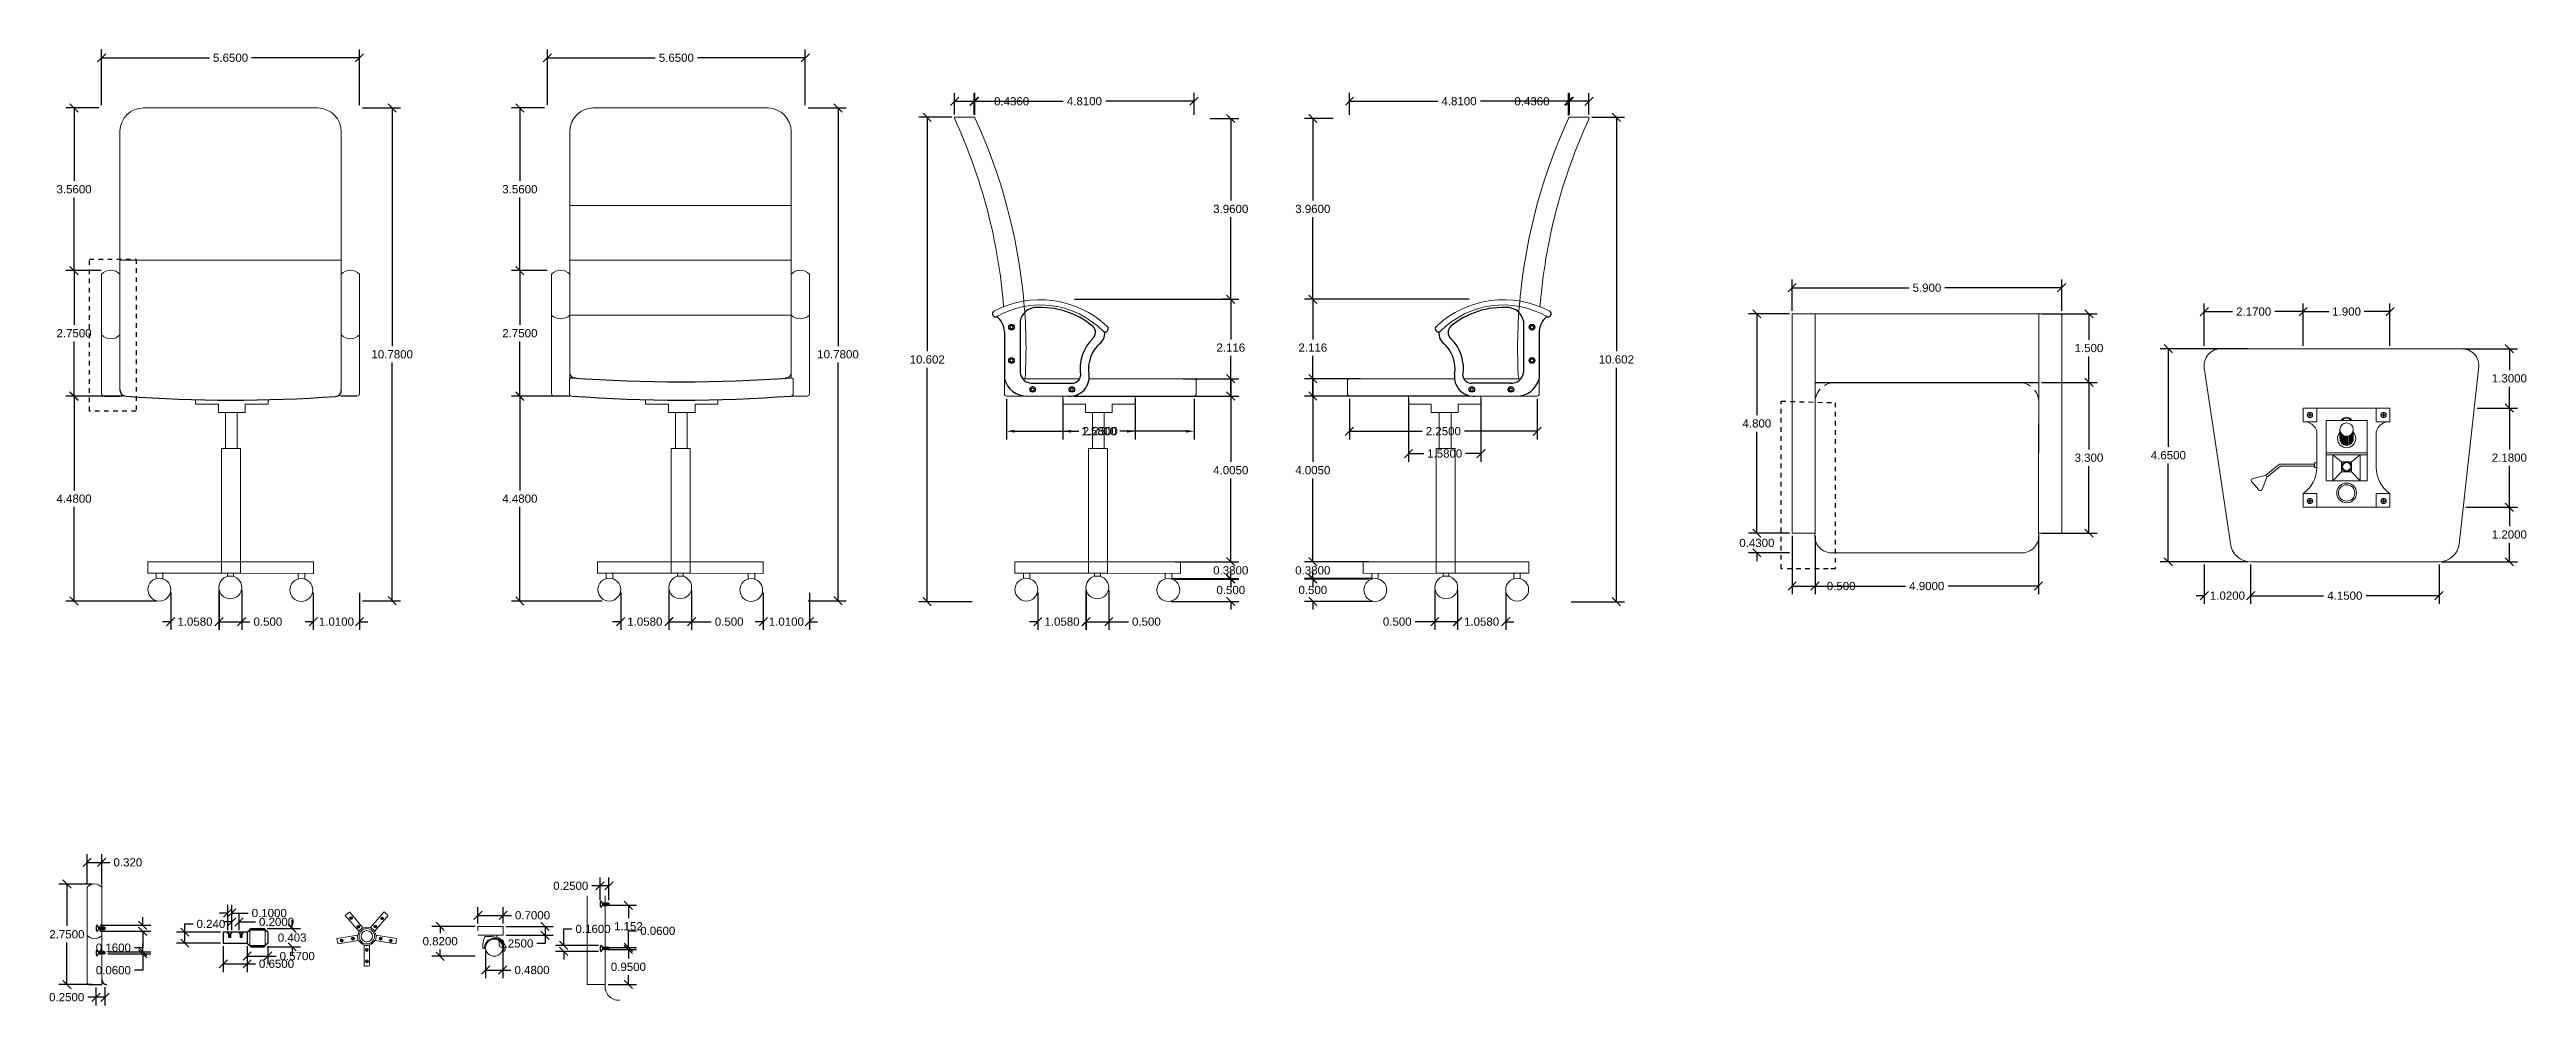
# Model space of a CAD drawing. Header units: centimetres. Extents: x -239 to 1959, y -161 to 626.
# Drawn here: x 429.7 to 483.9, y -131.2 to -110.3 of the extents above; entities that cross this region are included whole.
import ezdxf

# ---------------------------------------------------------------- set-up
doc = ezdxf.new("R2010")
doc.units = ezdxf.units.CM
doc.header["$MEASUREMENT"] = 0
doc.linetypes.add('HIDDEN', pattern=[0.375, 0.25, -0.125])
doc.styles.get("Standard").update_dxf_attribs({"font": 'Arial.ttf'})
doc.dimstyles.get("Standard").update_dxf_attribs({"dimtxt": 0.18, "dimasz": 0.18, "dimexe": 0.18, "dimexo": 0.0625, "dimgap": 0.09, "dimtad": 0, "dimtih": 1, "dimtoh": 1, "dimdec": 4, "dimzin": 0, "dimdsep": 46, "dimtxsty": 'Standard', "dimcen": 0.09, "dimadec": 0, "dimazin": 0, "dimtfac": 1, "dimtdec": 4, "dimtofl": 0, "dimtmove": 0, "dimatfit": 3, "dimfxl": 1, "dimtolj": 1, "dimtzin": 0, "dimarcsym": 0})

msp = doc.modelspace()

# ---------------------------------------------------------------- blocks, each defined once
blk = doc.blocks.new('_Oblique')
at = {"color": 0, "linetype": 'ByBlock', "lineweight": -2}
blk.add_line((-0.5, -0.5), (0.5, 0.5), dxfattribs=at)
blk = doc.blocks.new('*D164')
at = {"color": 0, "lineweight": -2, "transparency": 16777216}
for p, q in [((431.305, -117.903), (430.048, -117.903)), ((430.228, -117.903), (430.228, -119.961)), ((430.228, -122.383), (430.228, -120.324)), ((432.032, -122.383), (430.048, -122.383))]:
    blk.add_line(p, q, dxfattribs=at)
at = {"layer": 'Defpoints', "color": 0, "transparency": 16777216}
for p in [(430.228, -117.903), (431.368, -117.903), (432.095, -122.383)]:
    blk.add_point(p, dxfattribs=at)
at = {"color": 0, "lineweight": -2, "transparency": 16777216, "xscale": 0.18, "yscale": 0.18, "zscale": 0.18}
for p, rotation in [((430.228, -117.903), 90), ((430.228, -122.383), 270)]:
    blk.add_blockref('_Oblique', p, dxfattribs=dict(at, rotation=rotation))
at = {"color": 0, "transparency": 16777216, "insert": (430.228, -120.143), "char_height": 0.18, "attachment_point": 5}
blk.add_mtext('\\A1;4.4800', dxfattribs=at)
blk = doc.blocks.new('*D165')
at = {"color": 0, "lineweight": -2, "transparency": 16777216}
for p, q in [((430.825, -115.151), (430.048, -115.151)), ((430.228, -115.151), (430.228, -116.342)), ((430.228, -117.896), (430.228, -116.705)), ((430.825, -117.896), (430.048, -117.896))]:
    blk.add_line(p, q, dxfattribs=at)
at = {"layer": 'Defpoints', "color": 0, "transparency": 16777216}
for p in [(430.228, -115.151), (430.887, -115.151), (430.887, -117.896)]:
    blk.add_point(p, dxfattribs=at)
at = {"color": 0, "lineweight": -2, "transparency": 16777216, "xscale": 0.18, "yscale": 0.18, "zscale": 0.18}
for p, rotation in [((430.228, -115.151), 90), ((430.228, -117.896), 270)]:
    blk.add_blockref('_Oblique', p, dxfattribs=dict(at, rotation=rotation))
at = {"color": 0, "transparency": 16777216, "insert": (430.228, -116.523), "char_height": 0.18, "attachment_point": 5}
blk.add_mtext('\\A1;2.7500', dxfattribs=at)
blk = doc.blocks.new('*D130')
at = {"color": 0, "lineweight": -2, "transparency": 16777216}
for p, q in [((430.769, -111.592), (430.048, -111.592)), ((430.228, -111.592), (430.228, -113.19)), ((430.228, -115.151), (430.228, -113.553)), ((430.769, -115.151), (430.048, -115.151))]:
    blk.add_line(p, q, dxfattribs=at)
at = {"layer": 'Defpoints', "color": 0, "transparency": 16777216}
for p in [(430.228, -111.592), (430.832, -111.592), (430.832, -115.151)]:
    blk.add_point(p, dxfattribs=at)
at = {"color": 0, "lineweight": -2, "transparency": 16777216, "xscale": 0.18, "yscale": 0.18, "zscale": 0.18}
for p, rotation in [((430.228, -111.592), 90), ((430.228, -115.151), 270)]:
    blk.add_blockref('_Oblique', p, dxfattribs=dict(at, rotation=rotation))
at = {"color": 0, "transparency": 16777216, "insert": (430.228, -113.372), "char_height": 0.18, "attachment_point": 5}
blk.add_mtext('\\A1;3.5600', dxfattribs=at)
blk = doc.blocks.new('*D131')
at = {"color": 0, "lineweight": -2, "transparency": 16777216}
for p, q in [((432.345, -122.195), (432.345, -123.015)), ((433.403, -122.195), (433.403, -123.015)), ((432.345, -122.835), (432.165, -122.835)), ((433.403, -122.835), (433.583, -122.835))]:
    blk.add_line(p, q, dxfattribs=at)
at = {"layer": 'Defpoints', "color": 0, "transparency": 16777216}
for p in [(432.345, -122.133), (433.403, -122.133), (433.403, -122.835)]:
    blk.add_point(p, dxfattribs=at)
at = {"color": 0, "lineweight": -2, "transparency": 16777216, "xscale": 0.18, "yscale": 0.18, "zscale": 0.18}
blk.add_blockref('_Oblique', (432.345, -122.835), dxfattribs=at)
at = {"color": 0, "lineweight": -2, "transparency": 16777216, "xscale": 0.18, "yscale": 0.18, "zscale": 0.18, "rotation": 180}
blk.add_blockref('_Oblique', (433.403, -122.835), dxfattribs=at)
at = {"color": 0, "transparency": 16777216, "insert": (432.874, -122.835), "char_height": 0.18, "attachment_point": 5}
blk.add_mtext('\\A1;1.0580', dxfattribs=at)
blk = doc.blocks.new('*D132')
at = {"color": 0, "lineweight": -2, "transparency": 16777216}
for p, q in [((433.399, -122.148), (433.399, -123.015)), ((433.899, -122.148), (433.899, -123.015)), ((433.399, -122.835), (433.899, -122.835)), ((433.899, -122.835), (434.079, -122.835))]:
    blk.add_line(p, q, dxfattribs=at)
at = {"layer": 'Defpoints', "color": 0, "transparency": 16777216}
for p in [(433.399, -122.086), (433.899, -122.086), (433.899, -122.835)]:
    blk.add_point(p, dxfattribs=at)
at = {"color": 0, "lineweight": -2, "transparency": 16777216, "xscale": 0.18, "yscale": 0.18, "zscale": 0.18, "rotation": 180}
blk.add_blockref('_Oblique', (433.399, -122.835), dxfattribs=at)
at = {"color": 0, "lineweight": -2, "transparency": 16777216, "xscale": 0.18, "yscale": 0.18, "zscale": 0.18}
blk.add_blockref('_Oblique', (433.899, -122.835), dxfattribs=at)
at = {"color": 0, "transparency": 16777216, "insert": (434.471, -122.835), "char_height": 0.18, "attachment_point": 5}
blk.add_mtext('\\A1;0.500', dxfattribs=at)
blk = doc.blocks.new('*D133')
at = {"color": 0, "lineweight": -2, "transparency": 16777216}
for p, q in [((430.832, -111.53), (430.832, -110.314)), ((430.832, -110.494), (433.192, -110.494)), ((436.477, -110.494), (434.116, -110.494)), ((436.477, -111.53), (436.477, -110.314))]:
    blk.add_line(p, q, dxfattribs=at)
at = {"layer": 'Defpoints', "color": 0, "transparency": 16777216}
for p in [(436.477, -110.494), (430.832, -111.592), (436.477, -111.592)]:
    blk.add_point(p, dxfattribs=at)
at = {"color": 0, "lineweight": -2, "transparency": 16777216, "xscale": 0.18, "yscale": 0.18, "zscale": 0.18, "rotation": 180}
blk.add_blockref('_Oblique', (430.832, -110.494), dxfattribs=at)
at = {"color": 0, "lineweight": -2, "transparency": 16777216, "xscale": 0.18, "yscale": 0.18, "zscale": 0.18}
blk.add_blockref('_Oblique', (436.477, -110.494), dxfattribs=at)
at = {"color": 0, "transparency": 16777216, "insert": (433.654, -110.494), "char_height": 0.18, "attachment_point": 5}
blk.add_mtext('\\A1;5.6500', dxfattribs=at)
blk = doc.blocks.new('*D134')
at = {"color": 0, "lineweight": -2, "transparency": 16777216}
for p, q in [((435.466, -122.205), (435.466, -123.015)), ((436.477, -122.205), (436.477, -123.015)), ((435.466, -122.835), (435.286, -122.835)), ((436.477, -122.835), (436.657, -122.835))]:
    blk.add_line(p, q, dxfattribs=at)
at = {"layer": 'Defpoints', "color": 0, "transparency": 16777216}
for p in [(435.466, -122.142), (436.477, -122.142), (436.477, -122.835)]:
    blk.add_point(p, dxfattribs=at)
at = {"color": 0, "lineweight": -2, "transparency": 16777216, "xscale": 0.18, "yscale": 0.18, "zscale": 0.18}
blk.add_blockref('_Oblique', (435.466, -122.835), dxfattribs=at)
at = {"color": 0, "lineweight": -2, "transparency": 16777216, "xscale": 0.18, "yscale": 0.18, "zscale": 0.18, "rotation": 180}
blk.add_blockref('_Oblique', (436.477, -122.835), dxfattribs=at)
at = {"color": 0, "transparency": 16777216, "insert": (435.972, -122.835), "char_height": 0.18, "attachment_point": 5}
blk.add_mtext('\\A1;1.0100', dxfattribs=at)
blk = doc.blocks.new('*D135')
at = {"color": 0, "lineweight": -2, "transparency": 16777216}
for p, q in [((436.54, -111.592), (437.373, -111.592)), ((437.193, -111.592), (437.193, -116.803)), ((437.193, -122.376), (437.193, -117.165)), ((436.54, -122.376), (437.373, -122.376))]:
    blk.add_line(p, q, dxfattribs=at)
at = {"layer": 'Defpoints', "color": 0, "transparency": 16777216}
for p in [(436.477, -111.592), (436.477, -122.376), (437.193, -122.376)]:
    blk.add_point(p, dxfattribs=at)
at = {"color": 0, "lineweight": -2, "transparency": 16777216, "xscale": 0.18, "yscale": 0.18, "zscale": 0.18}
for p, rotation in [((437.193, -111.592), 90), ((437.193, -122.376), 270)]:
    blk.add_blockref('_Oblique', p, dxfattribs=dict(at, rotation=rotation))
at = {"color": 0, "transparency": 16777216, "insert": (437.193, -116.984), "char_height": 0.18, "attachment_point": 5}
blk.add_mtext('\\A1;10.7800', dxfattribs=at)
blk = doc.blocks.new('*D136')
at = {"color": 0, "lineweight": -2, "transparency": 16777216}
for p, q in [((441.065, -117.903), (439.808, -117.903)), ((439.988, -117.903), (439.988, -119.961)), ((439.988, -122.383), (439.988, -120.324)), ((441.792, -122.383), (439.808, -122.383))]:
    blk.add_line(p, q, dxfattribs=at)
at = {"layer": 'Defpoints', "color": 0, "transparency": 16777216}
for p in [(439.988, -117.903), (441.127, -117.903), (441.854, -122.383)]:
    blk.add_point(p, dxfattribs=at)
at = {"color": 0, "lineweight": -2, "transparency": 16777216, "xscale": 0.18, "yscale": 0.18, "zscale": 0.18}
for p, rotation in [((439.988, -117.903), 90), ((439.988, -122.383), 270)]:
    blk.add_blockref('_Oblique', p, dxfattribs=dict(at, rotation=rotation))
at = {"color": 0, "transparency": 16777216, "insert": (439.988, -120.143), "char_height": 0.18, "attachment_point": 5}
blk.add_mtext('\\A1;4.4800', dxfattribs=at)
blk = doc.blocks.new('*D137')
at = {"color": 0, "lineweight": -2, "transparency": 16777216}
for p, q in [((440.584, -115.151), (439.808, -115.151)), ((439.988, -115.151), (439.988, -116.342)), ((439.988, -117.896), (439.988, -116.705)), ((440.584, -117.896), (439.808, -117.896))]:
    blk.add_line(p, q, dxfattribs=at)
at = {"layer": 'Defpoints', "color": 0, "transparency": 16777216}
for p in [(439.988, -115.151), (440.647, -115.151), (440.647, -117.896)]:
    blk.add_point(p, dxfattribs=at)
at = {"color": 0, "lineweight": -2, "transparency": 16777216, "xscale": 0.18, "yscale": 0.18, "zscale": 0.18}
for p, rotation in [((439.988, -115.151), 90), ((439.988, -117.896), 270)]:
    blk.add_blockref('_Oblique', p, dxfattribs=dict(at, rotation=rotation))
at = {"color": 0, "transparency": 16777216, "insert": (439.988, -116.523), "char_height": 0.18, "attachment_point": 5}
blk.add_mtext('\\A1;2.7500', dxfattribs=at)
blk = doc.blocks.new('*D138')
at = {"color": 0, "lineweight": -2, "transparency": 16777216}
for p, q in [((440.529, -111.592), (439.808, -111.592)), ((439.988, -111.592), (439.988, -113.19)), ((439.988, -115.151), (439.988, -113.553)), ((440.529, -115.151), (439.808, -115.151))]:
    blk.add_line(p, q, dxfattribs=at)
at = {"layer": 'Defpoints', "color": 0, "transparency": 16777216}
for p in [(439.988, -111.592), (440.591, -111.592), (440.591, -115.151)]:
    blk.add_point(p, dxfattribs=at)
at = {"color": 0, "lineweight": -2, "transparency": 16777216, "xscale": 0.18, "yscale": 0.18, "zscale": 0.18}
for p, rotation in [((439.988, -111.592), 90), ((439.988, -115.151), 270)]:
    blk.add_blockref('_Oblique', p, dxfattribs=dict(at, rotation=rotation))
at = {"color": 0, "transparency": 16777216, "insert": (439.988, -113.372), "char_height": 0.18, "attachment_point": 5}
blk.add_mtext('\\A1;3.5600', dxfattribs=at)
blk = doc.blocks.new('*D139')
at = {"color": 0, "lineweight": -2, "transparency": 16777216}
for p, q in [((442.195, -122.195), (442.195, -123.015)), ((443.253, -122.195), (443.253, -123.015)), ((442.195, -122.835), (442.015, -122.835)), ((443.253, -122.835), (443.433, -122.835))]:
    blk.add_line(p, q, dxfattribs=at)
at = {"layer": 'Defpoints', "color": 0, "transparency": 16777216}
for p in [(442.195, -122.133), (443.253, -122.133), (443.253, -122.835)]:
    blk.add_point(p, dxfattribs=at)
at = {"color": 0, "lineweight": -2, "transparency": 16777216, "xscale": 0.18, "yscale": 0.18, "zscale": 0.18}
blk.add_blockref('_Oblique', (442.195, -122.835), dxfattribs=at)
at = {"color": 0, "lineweight": -2, "transparency": 16777216, "xscale": 0.18, "yscale": 0.18, "zscale": 0.18, "rotation": 180}
blk.add_blockref('_Oblique', (443.253, -122.835), dxfattribs=at)
at = {"color": 0, "transparency": 16777216, "insert": (442.724, -122.835), "char_height": 0.18, "attachment_point": 5}
blk.add_mtext('\\A1;1.0580', dxfattribs=at)
blk = doc.blocks.new('*D140')
at = {"color": 0, "lineweight": -2, "transparency": 16777216}
for p, q in [((443.249, -122.148), (443.249, -123.015)), ((443.749, -122.148), (443.749, -123.015)), ((443.249, -122.835), (443.749, -122.835)), ((443.749, -122.835), (444.179, -122.835))]:
    blk.add_line(p, q, dxfattribs=at)
at = {"layer": 'Defpoints', "color": 0, "transparency": 16777216}
for p in [(443.249, -122.086), (443.749, -122.086), (443.749, -122.835)]:
    blk.add_point(p, dxfattribs=at)
at = {"color": 0, "lineweight": -2, "transparency": 16777216, "xscale": 0.18, "yscale": 0.18, "zscale": 0.18, "rotation": 180}
blk.add_blockref('_Oblique', (443.249, -122.835), dxfattribs=at)
at = {"color": 0, "lineweight": -2, "transparency": 16777216, "xscale": 0.18, "yscale": 0.18, "zscale": 0.18}
blk.add_blockref('_Oblique', (443.749, -122.835), dxfattribs=at)
at = {"color": 0, "transparency": 16777216, "insert": (444.571, -122.835), "char_height": 0.18, "attachment_point": 5}
blk.add_mtext('\\A1;0.500', dxfattribs=at)
blk = doc.blocks.new('*D141')
at = {"color": 0, "lineweight": -2, "transparency": 16777216}
for p, q in [((440.591, -111.53), (440.591, -110.314)), ((440.591, -110.494), (442.952, -110.494)), ((446.237, -110.494), (443.876, -110.494)), ((446.237, -111.53), (446.237, -110.314))]:
    blk.add_line(p, q, dxfattribs=at)
at = {"layer": 'Defpoints', "color": 0, "transparency": 16777216}
for p in [(446.237, -110.494), (440.591, -111.592), (446.237, -111.592)]:
    blk.add_point(p, dxfattribs=at)
at = {"color": 0, "lineweight": -2, "transparency": 16777216, "xscale": 0.18, "yscale": 0.18, "zscale": 0.18, "rotation": 180}
blk.add_blockref('_Oblique', (440.591, -110.494), dxfattribs=at)
at = {"color": 0, "lineweight": -2, "transparency": 16777216, "xscale": 0.18, "yscale": 0.18, "zscale": 0.18}
blk.add_blockref('_Oblique', (446.237, -110.494), dxfattribs=at)
at = {"color": 0, "transparency": 16777216, "insert": (443.414, -110.494), "char_height": 0.18, "attachment_point": 5}
blk.add_mtext('\\A1;5.6500', dxfattribs=at)
blk = doc.blocks.new('*D142')
at = {"color": 0, "lineweight": -2, "transparency": 16777216}
for p, q in [((445.317, -122.205), (445.317, -123.015)), ((446.327, -122.205), (446.327, -123.015)), ((445.317, -122.835), (445.137, -122.835)), ((446.327, -122.835), (446.507, -122.835))]:
    blk.add_line(p, q, dxfattribs=at)
at = {"layer": 'Defpoints', "color": 0, "transparency": 16777216}
for p in [(445.317, -122.142), (446.327, -122.142), (446.327, -122.835)]:
    blk.add_point(p, dxfattribs=at)
at = {"color": 0, "lineweight": -2, "transparency": 16777216, "xscale": 0.18, "yscale": 0.18, "zscale": 0.18}
blk.add_blockref('_Oblique', (445.317, -122.835), dxfattribs=at)
at = {"color": 0, "lineweight": -2, "transparency": 16777216, "xscale": 0.18, "yscale": 0.18, "zscale": 0.18, "rotation": 180}
blk.add_blockref('_Oblique', (446.327, -122.835), dxfattribs=at)
at = {"color": 0, "transparency": 16777216, "insert": (445.822, -122.835), "char_height": 0.18, "attachment_point": 5}
blk.add_mtext('\\A1;1.0100', dxfattribs=at)
blk = doc.blocks.new('*D143')
at = {"color": 0, "lineweight": -2, "transparency": 16777216}
for p, q in [((446.299, -111.592), (447.133, -111.592)), ((446.953, -111.592), (446.953, -116.803)), ((446.953, -122.376), (446.953, -117.165)), ((446.299, -122.376), (447.133, -122.376))]:
    blk.add_line(p, q, dxfattribs=at)
at = {"layer": 'Defpoints', "color": 0, "transparency": 16777216}
for p in [(446.237, -111.592), (446.237, -122.376), (446.953, -122.376)]:
    blk.add_point(p, dxfattribs=at)
at = {"color": 0, "lineweight": -2, "transparency": 16777216, "xscale": 0.18, "yscale": 0.18, "zscale": 0.18}
for p, rotation in [((446.953, -111.592), 90), ((446.953, -122.376), 270)]:
    blk.add_blockref('_Oblique', p, dxfattribs=dict(at, rotation=rotation))
at = {"color": 0, "transparency": 16777216, "insert": (446.953, -116.984), "char_height": 0.18, "attachment_point": 5}
blk.add_mtext('\\A1;10.7800', dxfattribs=at)
blk = doc.blocks.new('*D144')
at = {"color": 0, "lineweight": -2, "transparency": 16777216}
for p, q in [((451.328, -122.195), (451.328, -123.015)), ((452.386, -122.195), (452.386, -123.015)), ((451.328, -122.835), (451.148, -122.835)), ((452.386, -122.835), (452.566, -122.835))]:
    blk.add_line(p, q, dxfattribs=at)
at = {"layer": 'Defpoints', "color": 0, "transparency": 16777216}
for p in [(451.328, -122.133), (452.386, -122.133), (452.386, -122.835)]:
    blk.add_point(p, dxfattribs=at)
at = {"color": 0, "lineweight": -2, "transparency": 16777216, "xscale": 0.18, "yscale": 0.18, "zscale": 0.18}
blk.add_blockref('_Oblique', (451.328, -122.835), dxfattribs=at)
at = {"color": 0, "lineweight": -2, "transparency": 16777216, "xscale": 0.18, "yscale": 0.18, "zscale": 0.18, "rotation": 180}
blk.add_blockref('_Oblique', (452.386, -122.835), dxfattribs=at)
at = {"color": 0, "transparency": 16777216, "insert": (451.857, -122.835), "char_height": 0.18, "attachment_point": 5}
blk.add_mtext('\\A1;1.0580', dxfattribs=at)
blk = doc.blocks.new('*D145')
at = {"color": 0, "lineweight": -2, "transparency": 16777216}
for p, q in [((452.382, -122.148), (452.382, -123.015)), ((452.882, -122.148), (452.882, -123.015)), ((452.382, -122.835), (452.882, -122.835)), ((452.882, -122.835), (453.312, -122.835))]:
    blk.add_line(p, q, dxfattribs=at)
at = {"layer": 'Defpoints', "color": 0, "transparency": 16777216}
for p in [(452.382, -122.086), (452.882, -122.086), (452.882, -122.835)]:
    blk.add_point(p, dxfattribs=at)
at = {"color": 0, "lineweight": -2, "transparency": 16777216, "xscale": 0.18, "yscale": 0.18, "zscale": 0.18, "rotation": 180}
blk.add_blockref('_Oblique', (452.382, -122.835), dxfattribs=at)
at = {"color": 0, "lineweight": -2, "transparency": 16777216, "xscale": 0.18, "yscale": 0.18, "zscale": 0.18}
blk.add_blockref('_Oblique', (452.882, -122.835), dxfattribs=at)
at = {"color": 0, "transparency": 16777216, "insert": (453.704, -122.835), "char_height": 0.18, "attachment_point": 5}
blk.add_mtext('\\A1;0.500', dxfattribs=at)
blk = doc.blocks.new('*D166')
at = {"color": 0, "lineweight": -2, "transparency": 16777216}
for p, q in [((449.506, -111.734), (449.506, -111.267)), ((449.506, -111.447), (449.932, -111.447)), ((449.932, -111.734), (449.932, -111.267)), ((449.932, -111.447), (450.292, -111.447))]:
    blk.add_line(p, q, dxfattribs=at)
at = {"layer": 'Defpoints', "color": 0, "transparency": 16777216}
for p in [(449.932, -111.447), (449.506, -111.796), (449.932, -111.796)]:
    blk.add_point(p, dxfattribs=at)
at = {"color": 0, "lineweight": -2, "transparency": 16777216, "xscale": 0.18, "yscale": 0.18, "zscale": 0.18, "rotation": 180}
blk.add_blockref('_Oblique', (449.506, -111.447), dxfattribs=at)
at = {"color": 0, "lineweight": -2, "transparency": 16777216, "xscale": 0.18, "yscale": 0.18, "zscale": 0.18}
blk.add_blockref('_Oblique', (449.932, -111.447), dxfattribs=at)
at = {"color": 0, "transparency": 16777216, "insert": (450.754, -111.447), "char_height": 0.18, "attachment_point": 5}
blk.add_mtext('\\A1;0.4360', dxfattribs=at)
blk = doc.blocks.new('*D167')
at = {"color": 0, "lineweight": -2, "transparency": 16777216}
for p, q in [((449.947, -111.743), (449.947, -111.264)), ((449.947, -111.444), (451.881, -111.444)), ((454.749, -111.444), (452.815, -111.444)), ((454.749, -111.743), (454.749, -111.264))]:
    blk.add_line(p, q, dxfattribs=at)
at = {"layer": 'Defpoints', "color": 0, "transparency": 16777216}
for p in [(454.749, -111.444), (449.947, -111.805), (454.749, -111.805)]:
    blk.add_point(p, dxfattribs=at)
at = {"color": 0, "lineweight": -2, "transparency": 16777216, "xscale": 0.18, "yscale": 0.18, "zscale": 0.18, "rotation": 180}
blk.add_blockref('_Oblique', (449.947, -111.444), dxfattribs=at)
at = {"color": 0, "lineweight": -2, "transparency": 16777216, "xscale": 0.18, "yscale": 0.18, "zscale": 0.18}
blk.add_blockref('_Oblique', (454.749, -111.444), dxfattribs=at)
at = {"color": 0, "transparency": 16777216, "insert": (452.348, -111.444), "char_height": 0.18, "attachment_point": 5}
blk.add_mtext('\\A1;4.8100', dxfattribs=at)
blk = doc.blocks.new('*D168')
at = {"color": 0, "lineweight": -2, "transparency": 16777216}
for p, q in [((450.64, -117.959), (450.64, -118.847)), ((454.75, -117.959), (454.75, -118.847)), ((450.82, -118.667), (452.229, -118.667)), ((454.57, -118.667), (453.161, -118.667))]:
    blk.add_line(p, q, dxfattribs=at)
at = {"color": 0, "transparency": 16777216}
for points in [[(450.82, -118.637), (450.82, -118.697), (450.64, -118.667)], [(454.57, -118.637), (454.57, -118.697), (454.75, -118.667)]]:
    blk.add_solid(points, dxfattribs=at)
at = {"layer": 'Defpoints', "color": 0, "transparency": 16777216}
for p in [(450.64, -117.896), (454.75, -117.896), (454.75, -118.667)]:
    blk.add_point(p, dxfattribs=at)
at = {"color": 0, "transparency": 16777216, "insert": (452.695, -118.667), "char_height": 0.18, "attachment_point": 5}
blk.add_mtext('\\A1;2.2500', dxfattribs=at)
blk = doc.blocks.new('*D169')
at = {"color": 0, "lineweight": -2, "transparency": 16777216}
for p, q in [((451.872, -117.959), (451.872, -118.847)), ((453.458, -117.959), (453.458, -118.847)), ((452.052, -118.667), (452.21, -118.667)), ((453.278, -118.667), (453.12, -118.667))]:
    blk.add_line(p, q, dxfattribs=at)
at = {"color": 0, "transparency": 16777216}
for points in [[(452.052, -118.637), (452.052, -118.697), (451.872, -118.667)], [(453.278, -118.637), (453.278, -118.697), (453.458, -118.667)]]:
    blk.add_solid(points, dxfattribs=at)
at = {"layer": 'Defpoints', "color": 0, "transparency": 16777216}
for p in [(451.872, -117.896), (453.458, -117.896), (453.458, -118.667)]:
    blk.add_point(p, dxfattribs=at)
at = {"color": 0, "transparency": 16777216, "insert": (452.665, -118.667), "char_height": 0.18, "attachment_point": 5}
blk.add_mtext('\\A1;1.5800', dxfattribs=at)
blk = doc.blocks.new('*D146')
at = {"color": 0, "lineweight": -2, "transparency": 16777216}
for p, q in [((449.444, -111.796), (448.726, -111.796)), ((448.906, -111.796), (448.906, -116.916)), ((448.906, -122.398), (448.906, -117.278)), ((449.893, -122.398), (448.726, -122.398))]:
    blk.add_line(p, q, dxfattribs=at)
at = {"layer": 'Defpoints', "color": 0, "transparency": 16777216}
for p in [(449.506, -111.796), (448.906, -122.398), (449.955, -122.398)]:
    blk.add_point(p, dxfattribs=at)
at = {"color": 0, "lineweight": -2, "transparency": 16777216, "xscale": 0.18, "yscale": 0.18, "zscale": 0.18}
for p, rotation in [((448.906, -111.796), 90), ((448.906, -122.398), 270)]:
    blk.add_blockref('_Oblique', p, dxfattribs=dict(at, rotation=rotation))
at = {"color": 0, "transparency": 16777216, "insert": (448.906, -117.097), "char_height": 0.18, "attachment_point": 5}
blk.add_mtext('\\A1;10.602', dxfattribs=at)
blk = doc.blocks.new('*D147')
at = {"color": 0, "lineweight": -2, "transparency": 16777216}
for p, q in [((454.248, -121.892), (455.732, -121.892)), ((455.552, -121.892), (455.552, -121.712)), ((454.248, -122.392), (455.732, -122.392)), ((455.552, -122.392), (455.552, -122.572))]:
    blk.add_line(p, q, dxfattribs=at)
at = {"layer": 'Defpoints', "color": 0, "transparency": 16777216}
for p in [(454.185, -121.892), (455.552, -121.892), (454.185, -122.392)]:
    blk.add_point(p, dxfattribs=at)
at = {"color": 0, "lineweight": -2, "transparency": 16777216, "xscale": 0.18, "yscale": 0.18, "zscale": 0.18}
for p, rotation in [((455.552, -121.892), 270), ((455.552, -122.392), 90)]:
    blk.add_blockref('_Oblique', p, dxfattribs=dict(at, rotation=rotation))
at = {"color": 0, "transparency": 16777216, "insert": (455.552, -122.142), "char_height": 0.18, "attachment_point": 5}
blk.add_mtext('\\A1;0.500', dxfattribs=at)
blk = doc.blocks.new('*D170')
at = {"color": 0, "lineweight": -2, "transparency": 16777216}
for p, q in [((455.552, -121.522), (455.552, -121.342)), ((454.324, -121.522), (455.732, -121.522)), ((454.324, -121.904), (455.732, -121.904)), ((455.552, -121.904), (455.552, -122.084))]:
    blk.add_line(p, q, dxfattribs=at)
at = {"layer": 'Defpoints', "color": 0, "transparency": 16777216}
for p in [(454.262, -121.522), (454.262, -121.904), (455.552, -121.522)]:
    blk.add_point(p, dxfattribs=at)
at = {"color": 0, "lineweight": -2, "transparency": 16777216, "xscale": 0.18, "yscale": 0.18, "zscale": 0.18}
for p, rotation in [((455.552, -121.522), 270), ((455.552, -121.904), 90)]:
    blk.add_blockref('_Oblique', p, dxfattribs=dict(at, rotation=rotation))
at = {"color": 0, "transparency": 16777216, "insert": (455.552, -121.713), "char_height": 0.18, "attachment_point": 5}
blk.add_mtext('\\A1;0.3800', dxfattribs=at)
blk = doc.blocks.new('*D171')
at = {"color": 0, "lineweight": -2, "transparency": 16777216}
for p, q in [((454.512, -117.518), (455.732, -117.518)), ((455.552, -117.518), (455.552, -119.339)), ((455.552, -121.522), (455.552, -119.701)), ((454.512, -121.522), (455.732, -121.522))]:
    blk.add_line(p, q, dxfattribs=at)
at = {"layer": 'Defpoints', "color": 0, "transparency": 16777216}
for p in [(454.449, -117.518), (455.552, -117.518), (454.449, -121.522)]:
    blk.add_point(p, dxfattribs=at)
at = {"color": 0, "lineweight": -2, "transparency": 16777216, "xscale": 0.18, "yscale": 0.18, "zscale": 0.18}
for p, rotation in [((455.552, -117.518), 90), ((455.552, -121.522), 270)]:
    blk.add_blockref('_Oblique', p, dxfattribs=dict(at, rotation=rotation))
at = {"color": 0, "transparency": 16777216, "insert": (455.552, -119.52), "char_height": 0.18, "attachment_point": 5}
blk.add_mtext('\\A1;4.0050', dxfattribs=at)
blk = doc.blocks.new('*D172')
at = {"color": 0, "lineweight": -2, "transparency": 16777216}
for p, q in [((452.131, -115.78), (455.732, -115.78)), ((455.552, -115.78), (455.552, -116.657)), ((455.552, -117.896), (455.552, -117.019)), ((452.131, -117.896), (455.732, -117.896))]:
    blk.add_line(p, q, dxfattribs=at)
at = {"layer": 'Defpoints', "color": 0, "transparency": 16777216}
for p in [(452.069, -115.78), (455.552, -115.78), (452.069, -117.896)]:
    blk.add_point(p, dxfattribs=at)
at = {"color": 0, "lineweight": -2, "transparency": 16777216, "xscale": 0.18, "yscale": 0.18, "zscale": 0.18}
for p, rotation in [((455.552, -115.78), 90), ((455.552, -117.896), 270)]:
    blk.add_blockref('_Oblique', p, dxfattribs=dict(at, rotation=rotation))
at = {"color": 0, "transparency": 16777216, "insert": (455.552, -116.838), "char_height": 0.18, "attachment_point": 5}
blk.add_mtext('\\A1;2.116', dxfattribs=at)
blk = doc.blocks.new('*D148')
at = {"color": 0, "lineweight": -2, "transparency": 16777216}
for p, q in [((455.104, -111.824), (455.732, -111.824)), ((455.552, -111.824), (455.552, -113.621)), ((455.552, -115.78), (455.552, -113.983)), ((455.49, -115.78), (455.372, -115.78))]:
    blk.add_line(p, q, dxfattribs=at)
at = {"layer": 'Defpoints', "color": 0, "transparency": 16777216}
for p in [(455.042, -111.824), (455.552, -111.824), (455.552, -115.78)]:
    blk.add_point(p, dxfattribs=at)
at = {"color": 0, "lineweight": -2, "transparency": 16777216, "xscale": 0.18, "yscale": 0.18, "zscale": 0.18}
for p, rotation in [((455.552, -111.824), 90), ((455.552, -115.78), 270)]:
    blk.add_blockref('_Oblique', p, dxfattribs=dict(at, rotation=rotation))
at = {"color": 0, "transparency": 16777216, "insert": (455.552, -113.802), "char_height": 0.18, "attachment_point": 5}
blk.add_mtext('\\A1;3.9600', dxfattribs=at)
blk = doc.blocks.new('*D149')
at = {"color": 0, "lineweight": -2, "transparency": 16777216}
for p, q in [((460.514, -122.195), (460.514, -123.015)), ((461.572, -122.195), (461.572, -123.015)), ((460.514, -122.835), (460.334, -122.835)), ((461.572, -122.835), (461.752, -122.835))]:
    blk.add_line(p, q, dxfattribs=at)
at = {"layer": 'Defpoints', "color": 0, "transparency": 16777216}
for p in [(460.514, -122.133), (461.572, -122.133), (460.514, -122.835)]:
    blk.add_point(p, dxfattribs=at)
at = {"color": 0, "lineweight": -2, "transparency": 16777216, "xscale": 0.18, "yscale": 0.18, "zscale": 0.18}
blk.add_blockref('_Oblique', (460.514, -122.835), dxfattribs=at)
at = {"color": 0, "lineweight": -2, "transparency": 16777216, "xscale": 0.18, "yscale": 0.18, "zscale": 0.18, "rotation": 180}
blk.add_blockref('_Oblique', (461.572, -122.835), dxfattribs=at)
at = {"color": 0, "transparency": 16777216, "insert": (461.043, -122.835), "char_height": 0.18, "attachment_point": 5}
blk.add_mtext('\\A1;1.0580', dxfattribs=at)
blk = doc.blocks.new('*D150')
at = {"color": 0, "lineweight": -2, "transparency": 16777216}
for p, q in [((460.019, -122.148), (460.019, -123.015)), ((460.519, -122.148), (460.519, -123.015)), ((460.019, -122.835), (459.589, -122.835)), ((460.519, -122.835), (460.019, -122.835))]:
    blk.add_line(p, q, dxfattribs=at)
at = {"layer": 'Defpoints', "color": 0, "transparency": 16777216}
for p in [(460.019, -122.086), (460.519, -122.086), (460.019, -122.835)]:
    blk.add_point(p, dxfattribs=at)
at = {"color": 0, "lineweight": -2, "transparency": 16777216, "xscale": 0.18, "yscale": 0.18, "zscale": 0.18, "rotation": 180}
blk.add_blockref('_Oblique', (460.019, -122.835), dxfattribs=at)
at = {"color": 0, "lineweight": -2, "transparency": 16777216, "xscale": 0.18, "yscale": 0.18, "zscale": 0.18}
blk.add_blockref('_Oblique', (460.519, -122.835), dxfattribs=at)
at = {"color": 0, "transparency": 16777216, "insert": (459.197, -122.835), "char_height": 0.18, "attachment_point": 5}
blk.add_mtext('\\A1;0.500', dxfattribs=at)
blk = doc.blocks.new('*D173')
at = {"color": 0, "lineweight": -2, "transparency": 16777216}
for p, q in [((462.968, -111.447), (462.608, -111.447)), ((462.968, -111.734), (462.968, -111.267)), ((463.394, -111.447), (462.968, -111.447)), ((463.394, -111.734), (463.394, -111.267))]:
    blk.add_line(p, q, dxfattribs=at)
at = {"layer": 'Defpoints', "color": 0, "transparency": 16777216}
for p in [(462.968, -111.447), (462.968, -111.796), (463.394, -111.796)]:
    blk.add_point(p, dxfattribs=at)
at = {"color": 0, "lineweight": -2, "transparency": 16777216, "xscale": 0.18, "yscale": 0.18, "zscale": 0.18, "rotation": 180}
blk.add_blockref('_Oblique', (462.968, -111.447), dxfattribs=at)
at = {"color": 0, "lineweight": -2, "transparency": 16777216, "xscale": 0.18, "yscale": 0.18, "zscale": 0.18}
blk.add_blockref('_Oblique', (463.394, -111.447), dxfattribs=at)
at = {"color": 0, "transparency": 16777216, "insert": (462.146, -111.447), "char_height": 0.18, "attachment_point": 5}
blk.add_mtext('\\A1;0.4360', dxfattribs=at)
blk = doc.blocks.new('*D174')
at = {"color": 0, "lineweight": -2, "transparency": 16777216}
for p, q in [((458.151, -111.743), (458.151, -111.264)), ((458.151, -111.444), (460.082, -111.444)), ((462.947, -111.444), (461.016, -111.444)), ((462.947, -111.756), (462.947, -111.264))]:
    blk.add_line(p, q, dxfattribs=at)
at = {"layer": 'Defpoints', "color": 0, "transparency": 16777216}
for p in [(458.151, -111.444), (458.151, -111.805), (462.947, -111.819)]:
    blk.add_point(p, dxfattribs=at)
at = {"color": 0, "lineweight": -2, "transparency": 16777216, "xscale": 0.18, "yscale": 0.18, "zscale": 0.18, "rotation": 180}
blk.add_blockref('_Oblique', (458.151, -111.444), dxfattribs=at)
at = {"color": 0, "lineweight": -2, "transparency": 16777216, "xscale": 0.18, "yscale": 0.18, "zscale": 0.18}
blk.add_blockref('_Oblique', (462.947, -111.444), dxfattribs=at)
at = {"color": 0, "transparency": 16777216, "insert": (460.549, -111.444), "char_height": 0.18, "attachment_point": 5}
blk.add_mtext('\\A1;4.8100', dxfattribs=at)
blk = doc.blocks.new('*D175')
at = {"color": 0, "lineweight": -2, "transparency": 16777216}
for p, q in [((458.15, -117.959), (458.15, -118.847)), ((462.26, -117.959), (462.26, -118.847)), ((458.15, -118.667), (459.74, -118.667)), ((462.26, -118.667), (460.671, -118.667))]:
    blk.add_line(p, q, dxfattribs=at)
at = {"layer": 'Defpoints', "color": 0, "transparency": 16777216}
for p in [(458.15, -117.896), (462.26, -117.896), (458.15, -118.667)]:
    blk.add_point(p, dxfattribs=at)
at = {"color": 0, "lineweight": -2, "transparency": 16777216, "xscale": 0.18, "yscale": 0.18, "zscale": 0.18, "rotation": 180}
blk.add_blockref('_Oblique', (458.15, -118.667), dxfattribs=at)
at = {"color": 0, "lineweight": -2, "transparency": 16777216, "xscale": 0.18, "yscale": 0.18, "zscale": 0.18}
blk.add_blockref('_Oblique', (462.26, -118.667), dxfattribs=at)
at = {"color": 0, "transparency": 16777216, "insert": (460.205, -118.667), "char_height": 0.18, "attachment_point": 5}
blk.add_mtext('\\A1;2.2500', dxfattribs=at)
blk = doc.blocks.new('*D176')
at = {"color": 0, "lineweight": -2, "transparency": 16777216}
for p, q in [((459.442, -117.959), (459.442, -119.336)), ((461.029, -117.959), (461.029, -119.336)), ((459.442, -119.156), (459.781, -119.156)), ((461.029, -119.156), (460.69, -119.156))]:
    blk.add_line(p, q, dxfattribs=at)
at = {"layer": 'Defpoints', "color": 0, "transparency": 16777216}
for p in [(459.442, -117.896), (461.029, -117.896), (459.442, -119.156)]:
    blk.add_point(p, dxfattribs=at)
at = {"color": 0, "lineweight": -2, "transparency": 16777216, "xscale": 0.18, "yscale": 0.18, "zscale": 0.18, "rotation": 180}
blk.add_blockref('_Oblique', (459.442, -119.156), dxfattribs=at)
at = {"color": 0, "lineweight": -2, "transparency": 16777216, "xscale": 0.18, "yscale": 0.18, "zscale": 0.18}
blk.add_blockref('_Oblique', (461.029, -119.156), dxfattribs=at)
at = {"color": 0, "transparency": 16777216, "insert": (460.235, -119.156), "char_height": 0.18, "attachment_point": 5}
blk.add_mtext('\\A1;1.5800', dxfattribs=at)
blk = doc.blocks.new('*D151')
at = {"color": 0, "lineweight": -2, "transparency": 16777216}
for p, q in [((463.457, -111.796), (464.175, -111.796)), ((463.995, -111.796), (463.995, -116.916)), ((463.995, -122.398), (463.995, -117.278)), ((463.007, -122.398), (464.175, -122.398))]:
    blk.add_line(p, q, dxfattribs=at)
at = {"layer": 'Defpoints', "color": 0, "transparency": 16777216}
for p in [(463.394, -111.796), (462.945, -122.398), (463.995, -122.398)]:
    blk.add_point(p, dxfattribs=at)
at = {"color": 0, "lineweight": -2, "transparency": 16777216, "xscale": 0.18, "yscale": 0.18, "zscale": 0.18}
for p, rotation in [((463.995, -111.796), 90), ((463.995, -122.398), 270)]:
    blk.add_blockref('_Oblique', p, dxfattribs=dict(at, rotation=rotation))
at = {"color": 0, "transparency": 16777216, "insert": (463.995, -117.097), "char_height": 0.18, "attachment_point": 5}
blk.add_mtext('\\A1;10.602', dxfattribs=at)
blk = doc.blocks.new('*D152')
at = {"color": 0, "lineweight": -2, "transparency": 16777216}
for p, q in [((458.653, -121.892), (457.168, -121.892)), ((457.348, -121.892), (457.348, -121.712)), ((458.653, -122.392), (457.168, -122.392)), ((457.348, -122.392), (457.348, -122.572))]:
    blk.add_line(p, q, dxfattribs=at)
at = {"layer": 'Defpoints', "color": 0, "transparency": 16777216}
for p in [(457.348, -121.892), (458.715, -121.892), (458.715, -122.392)]:
    blk.add_point(p, dxfattribs=at)
at = {"color": 0, "lineweight": -2, "transparency": 16777216, "xscale": 0.18, "yscale": 0.18, "zscale": 0.18}
for p, rotation in [((457.348, -121.892), 270), ((457.348, -122.392), 90)]:
    blk.add_blockref('_Oblique', p, dxfattribs=dict(at, rotation=rotation))
at = {"color": 0, "transparency": 16777216, "insert": (457.348, -122.142), "char_height": 0.18, "attachment_point": 5}
blk.add_mtext('\\A1;0.500', dxfattribs=at)
blk = doc.blocks.new('*D177')
at = {"color": 0, "lineweight": -2, "transparency": 16777216}
for p, q in [((457.348, -121.522), (457.348, -121.342)), ((458.576, -121.522), (457.168, -121.522)), ((458.576, -121.904), (457.168, -121.904)), ((457.348, -121.904), (457.348, -122.084))]:
    blk.add_line(p, q, dxfattribs=at)
at = {"layer": 'Defpoints', "color": 0, "transparency": 16777216}
for p in [(457.348, -121.522), (458.639, -121.522), (458.639, -121.904)]:
    blk.add_point(p, dxfattribs=at)
at = {"color": 0, "lineweight": -2, "transparency": 16777216, "xscale": 0.18, "yscale": 0.18, "zscale": 0.18}
for p, rotation in [((457.348, -121.522), 270), ((457.348, -121.904), 90)]:
    blk.add_blockref('_Oblique', p, dxfattribs=dict(at, rotation=rotation))
at = {"color": 0, "transparency": 16777216, "insert": (457.348, -121.713), "char_height": 0.18, "attachment_point": 5}
blk.add_mtext('\\A1;0.3800', dxfattribs=at)
blk = doc.blocks.new('*D178')
at = {"color": 0, "lineweight": -2, "transparency": 16777216}
for p, q in [((458.388, -117.518), (457.168, -117.518)), ((457.348, -117.518), (457.348, -119.339)), ((457.348, -121.522), (457.348, -119.701)), ((458.388, -121.522), (457.168, -121.522))]:
    blk.add_line(p, q, dxfattribs=at)
at = {"layer": 'Defpoints', "color": 0, "transparency": 16777216}
for p in [(457.348, -117.518), (458.451, -117.518), (458.451, -121.522)]:
    blk.add_point(p, dxfattribs=at)
at = {"color": 0, "lineweight": -2, "transparency": 16777216, "xscale": 0.18, "yscale": 0.18, "zscale": 0.18}
for p, rotation in [((457.348, -117.518), 90), ((457.348, -121.522), 270)]:
    blk.add_blockref('_Oblique', p, dxfattribs=dict(at, rotation=rotation))
at = {"color": 0, "transparency": 16777216, "insert": (457.348, -119.52), "char_height": 0.18, "attachment_point": 5}
blk.add_mtext('\\A1;4.0050', dxfattribs=at)
blk = doc.blocks.new('*D179')
at = {"color": 0, "lineweight": -2, "transparency": 16777216}
for p, q in [((460.769, -115.78), (457.168, -115.78)), ((457.348, -115.78), (457.348, -116.657)), ((457.348, -117.896), (457.348, -117.019)), ((460.769, -117.896), (457.168, -117.896))]:
    blk.add_line(p, q, dxfattribs=at)
at = {"layer": 'Defpoints', "color": 0, "transparency": 16777216}
for p in [(457.348, -115.78), (460.832, -115.78), (460.832, -117.896)]:
    blk.add_point(p, dxfattribs=at)
at = {"color": 0, "lineweight": -2, "transparency": 16777216, "xscale": 0.18, "yscale": 0.18, "zscale": 0.18}
for p, rotation in [((457.348, -115.78), 90), ((457.348, -117.896), 270)]:
    blk.add_blockref('_Oblique', p, dxfattribs=dict(at, rotation=rotation))
at = {"color": 0, "transparency": 16777216, "insert": (457.348, -116.838), "char_height": 0.18, "attachment_point": 5}
blk.add_mtext('\\A1;2.116', dxfattribs=at)
blk = doc.blocks.new('*D153')
at = {"color": 0, "lineweight": -2, "transparency": 16777216}
for p, q in [((457.796, -111.824), (457.168, -111.824)), ((457.348, -111.824), (457.348, -113.621)), ((457.348, -115.78), (457.348, -113.983)), ((457.286, -115.78), (457.168, -115.78))]:
    blk.add_line(p, q, dxfattribs=at)
at = {"layer": 'Defpoints', "color": 0, "transparency": 16777216}
for p in [(457.348, -111.824), (457.859, -111.824), (457.348, -115.78)]:
    blk.add_point(p, dxfattribs=at)
at = {"color": 0, "lineweight": -2, "transparency": 16777216, "xscale": 0.18, "yscale": 0.18, "zscale": 0.18}
for p, rotation in [((457.348, -111.824), 90), ((457.348, -115.78), 270)]:
    blk.add_blockref('_Oblique', p, dxfattribs=dict(at, rotation=rotation))
at = {"color": 0, "transparency": 16777216, "insert": (457.348, -113.802), "char_height": 0.18, "attachment_point": 5}
blk.add_mtext('\\A1;3.9600', dxfattribs=at)
blk = doc.blocks.new('*D180')
at = {"color": 0, "lineweight": -2, "transparency": 16777216}
for p, q in [((467.781, -116.097), (466.89, -116.097)), ((467.07, -116.097), (467.07, -118.316)), ((467.07, -120.897), (467.07, -118.678)), ((467.781, -120.897), (466.89, -120.897))]:
    blk.add_line(p, q, dxfattribs=at)
at = {"layer": 'Defpoints', "color": 0, "transparency": 16777216}
for p in [(467.843, -116.097), (467.07, -120.897), (467.843, -120.897)]:
    blk.add_point(p, dxfattribs=at)
at = {"color": 0, "lineweight": -2, "transparency": 16777216, "xscale": 0.18, "yscale": 0.18, "zscale": 0.18}
for p, rotation in [((467.07, -116.097), 90), ((467.07, -120.897), 270)]:
    blk.add_blockref('_Oblique', p, dxfattribs=dict(at, rotation=rotation))
at = {"color": 0, "transparency": 16777216, "insert": (467.07, -118.497), "char_height": 0.18, "attachment_point": 5}
blk.add_mtext('\\A1;4.800', dxfattribs=at)
blk = doc.blocks.new('*D181')
at = {"color": 0, "lineweight": -2, "transparency": 16777216}
for p, q in [((467.781, -120.897), (466.89, -120.897)), ((467.07, -120.897), (467.07, -120.717)), ((467.781, -121.329), (466.89, -121.329)), ((467.07, -121.329), (467.07, -121.509))]:
    blk.add_line(p, q, dxfattribs=at)
at = {"layer": 'Defpoints', "color": 0, "transparency": 16777216}
for p in [(467.843, -120.897), (467.07, -121.329), (467.843, -121.329)]:
    blk.add_point(p, dxfattribs=at)
at = {"color": 0, "lineweight": -2, "transparency": 16777216, "xscale": 0.18, "yscale": 0.18, "zscale": 0.18}
for p, rotation in [((467.07, -120.897), 270), ((467.07, -121.329), 90)]:
    blk.add_blockref('_Oblique', p, dxfattribs=dict(at, rotation=rotation))
at = {"color": 0, "transparency": 16777216, "insert": (467.07, -121.113), "char_height": 0.18, "attachment_point": 5}
blk.add_mtext('\\A1;0.4300', dxfattribs=at)
blk = doc.blocks.new('*D182')
at = {"color": 0, "lineweight": -2, "transparency": 16777216}
for p, q in [((467.843, -120.959), (467.843, -122.236)), ((468.343, -120.959), (468.343, -122.236)), ((467.843, -122.056), (468.343, -122.056)), ((468.343, -122.056), (468.523, -122.056))]:
    blk.add_line(p, q, dxfattribs=at)
at = {"layer": 'Defpoints', "color": 0, "transparency": 16777216}
for p in [(467.843, -120.897), (468.343, -120.897), (468.343, -122.056)]:
    blk.add_point(p, dxfattribs=at)
at = {"color": 0, "lineweight": -2, "transparency": 16777216, "xscale": 0.18, "yscale": 0.18, "zscale": 0.18, "rotation": 180}
blk.add_blockref('_Oblique', (467.843, -122.056), dxfattribs=at)
at = {"color": 0, "lineweight": -2, "transparency": 16777216, "xscale": 0.18, "yscale": 0.18, "zscale": 0.18}
blk.add_blockref('_Oblique', (468.343, -122.056), dxfattribs=at)
at = {"color": 0, "transparency": 16777216, "insert": (468.915, -122.056), "char_height": 0.18, "attachment_point": 5}
blk.add_mtext('\\A1;0.500', dxfattribs=at)
blk = doc.blocks.new('*D183')
at = {"color": 0, "lineweight": -2, "transparency": 16777216}
for p, q in [((468.343, -120.959), (468.343, -122.236)), ((473.236, -120.959), (473.236, -122.236)), ((468.343, -122.056), (470.323, -122.056)), ((473.236, -122.056), (471.257, -122.056))]:
    blk.add_line(p, q, dxfattribs=at)
at = {"layer": 'Defpoints', "color": 0, "transparency": 16777216}
for p in [(468.343, -120.897), (473.236, -120.897), (473.236, -122.056)]:
    blk.add_point(p, dxfattribs=at)
at = {"color": 0, "lineweight": -2, "transparency": 16777216, "xscale": 0.18, "yscale": 0.18, "zscale": 0.18, "rotation": 180}
blk.add_blockref('_Oblique', (468.343, -122.056), dxfattribs=at)
at = {"color": 0, "lineweight": -2, "transparency": 16777216, "xscale": 0.18, "yscale": 0.18, "zscale": 0.18}
blk.add_blockref('_Oblique', (473.236, -122.056), dxfattribs=at)
at = {"color": 0, "transparency": 16777216, "insert": (470.79, -122.056), "char_height": 0.18, "attachment_point": 5}
blk.add_mtext('\\A1;4.9000', dxfattribs=at)
blk = doc.blocks.new('*D184')
at = {"color": 0, "lineweight": -2, "transparency": 16777216}
for p, q in [((473.306, -116.097), (474.521, -116.097)), ((474.341, -116.097), (474.341, -116.666)), ((474.341, -117.597), (474.341, -117.028)), ((473.303, -117.597), (474.521, -117.597))]:
    blk.add_line(p, q, dxfattribs=at)
at = {"layer": 'Defpoints', "color": 0, "transparency": 16777216}
for p in [(473.243, -116.097), (473.241, -117.597), (474.341, -117.597)]:
    blk.add_point(p, dxfattribs=at)
at = {"color": 0, "lineweight": -2, "transparency": 16777216, "xscale": 0.18, "yscale": 0.18, "zscale": 0.18}
for p, rotation in [((474.341, -116.097), 90), ((474.341, -117.597), 270)]:
    blk.add_blockref('_Oblique', p, dxfattribs=dict(at, rotation=rotation))
at = {"color": 0, "transparency": 16777216, "insert": (474.341, -116.847), "char_height": 0.18, "attachment_point": 5}
blk.add_mtext('\\A1;1.500', dxfattribs=at)
blk = doc.blocks.new('*D185')
at = {"color": 0, "lineweight": -2, "transparency": 16777216}
for p, q in [((473.306, -117.597), (474.521, -117.597)), ((474.341, -117.597), (474.341, -119.066)), ((474.341, -120.897), (474.341, -119.428)), ((473.306, -120.897), (474.521, -120.897))]:
    blk.add_line(p, q, dxfattribs=at)
at = {"layer": 'Defpoints', "color": 0, "transparency": 16777216}
for p in [(473.243, -117.597), (473.243, -120.897), (474.341, -120.897)]:
    blk.add_point(p, dxfattribs=at)
at = {"color": 0, "lineweight": -2, "transparency": 16777216, "xscale": 0.18, "yscale": 0.18, "zscale": 0.18}
for p, rotation in [((474.341, -117.597), 90), ((474.341, -120.897), 270)]:
    blk.add_blockref('_Oblique', p, dxfattribs=dict(at, rotation=rotation))
at = {"color": 0, "transparency": 16777216, "insert": (474.341, -119.247), "char_height": 0.18, "attachment_point": 5}
blk.add_mtext('\\A1;3.300', dxfattribs=at)
blk = doc.blocks.new('*D186')
at = {"color": 0, "lineweight": -2, "transparency": 16777216}
for p, q in [((467.843, -116.034), (467.843, -115.347)), ((473.743, -116.034), (473.743, -115.347)), ((467.843, -115.527), (470.401, -115.527)), ((473.743, -115.527), (471.185, -115.527))]:
    blk.add_line(p, q, dxfattribs=at)
at = {"layer": 'Defpoints', "color": 0, "transparency": 16777216}
for p in [(473.743, -115.527), (467.843, -116.097), (473.743, -116.097)]:
    blk.add_point(p, dxfattribs=at)
at = {"color": 0, "lineweight": -2, "transparency": 16777216, "xscale": 0.18, "yscale": 0.18, "zscale": 0.18, "rotation": 180}
blk.add_blockref('_Oblique', (467.843, -115.527), dxfattribs=at)
at = {"color": 0, "lineweight": -2, "transparency": 16777216, "xscale": 0.18, "yscale": 0.18, "zscale": 0.18}
blk.add_blockref('_Oblique', (473.743, -115.527), dxfattribs=at)
at = {"color": 0, "transparency": 16777216, "insert": (470.793, -115.527), "char_height": 0.18, "attachment_point": 5}
blk.add_mtext('\\A1;5.900', dxfattribs=at)
blk = doc.blocks.new('*D187')
at = {"color": 0, "lineweight": -2, "transparency": 16777216}
for p, q in [((441.92, -130.009), (442.544, -130.009)), ((442.364, -130.009), (442.364, -130.209)), ((442.364, -130.772), (442.364, -130.572)), ((441.921, -130.772), (442.544, -130.772))]:
    blk.add_line(p, q, dxfattribs=at)
at = {"layer": 'Defpoints', "color": 0, "transparency": 16777216}
for p in [(441.858, -130.009), (442.364, -130.009), (441.858, -130.772)]:
    blk.add_point(p, dxfattribs=at)
at = {"color": 0, "lineweight": -2, "transparency": 16777216, "xscale": 0.18, "yscale": 0.18, "zscale": 0.18}
for p, rotation in [((442.364, -130.009), 90), ((442.364, -130.772), 270)]:
    blk.add_blockref('_Oblique', p, dxfattribs=dict(at, rotation=rotation))
at = {"color": 0, "transparency": 16777216, "insert": (442.364, -130.39), "char_height": 0.18, "attachment_point": 5}
blk.add_mtext('\\A1;0.9500', dxfattribs=at)
blk = doc.blocks.new('*D188')
at = {"color": 0, "lineweight": -2, "transparency": 16777216}
for p, q in [((442.364, -129.962), (442.364, -129.602)), ((442.364, -129.602), (442.544, -129.602)), ((442.001, -129.962), (442.544, -129.962)), ((442.001, -130.008), (442.544, -130.008)), ((442.364, -130.008), (442.364, -130.188))]:
    blk.add_line(p, q, dxfattribs=at)
at = {"layer": 'Defpoints', "color": 0, "transparency": 16777216}
for p in [(441.938, -129.962), (441.938, -130.008), (442.364, -129.962)]:
    blk.add_point(p, dxfattribs=at)
at = {"color": 0, "lineweight": -2, "transparency": 16777216, "xscale": 0.18, "yscale": 0.18, "zscale": 0.18}
for p, rotation in [((442.364, -129.962), 270), ((442.364, -130.008), 90)]:
    blk.add_blockref('_Oblique', p, dxfattribs=dict(at, rotation=rotation))
at = {"color": 0, "transparency": 16777216, "insert": (443.007, -129.602), "char_height": 0.18, "attachment_point": 5}
blk.add_mtext('\\A1;0.0600', dxfattribs=at)
blk = doc.blocks.new('*D189')
at = {"color": 0, "lineweight": -2, "transparency": 16777216}
for p, q in [((441.92, -129.041), (442.544, -129.041)), ((442.364, -129.041), (442.364, -129.32)), ((441.921, -129.962), (442.544, -129.962)), ((442.364, -129.962), (442.364, -129.683))]:
    blk.add_line(p, q, dxfattribs=at)
at = {"layer": 'Defpoints', "color": 0, "transparency": 16777216}
for p in [(441.858, -129.041), (442.364, -129.041), (441.858, -129.962)]:
    blk.add_point(p, dxfattribs=at)
at = {"color": 0, "lineweight": -2, "transparency": 16777216, "xscale": 0.18, "yscale": 0.18, "zscale": 0.18}
for p, rotation in [((442.364, -129.041), 90), ((442.364, -129.962), 270)]:
    blk.add_blockref('_Oblique', p, dxfattribs=dict(at, rotation=rotation))
at = {"color": 0, "transparency": 16777216, "insert": (442.364, -129.502), "char_height": 0.18, "attachment_point": 5}
blk.add_mtext('\\A1;1.152', dxfattribs=at)
blk = doc.blocks.new('*D190')
at = {"color": 0, "lineweight": -2, "transparency": 16777216}
for p, q in [((440.949, -129.92), (440.949, -129.56)), ((440.949, -129.56), (441.129, -129.56)), ((441.707, -129.92), (440.769, -129.92)), ((441.707, -130.051), (440.769, -130.051)), ((440.949, -130.051), (440.949, -130.231))]:
    blk.add_line(p, q, dxfattribs=at)
at = {"layer": 'Defpoints', "color": 0, "transparency": 16777216}
for p in [(440.949, -129.92), (441.769, -129.92), (441.769, -130.051)]:
    blk.add_point(p, dxfattribs=at)
at = {"color": 0, "lineweight": -2, "transparency": 16777216, "xscale": 0.18, "yscale": 0.18, "zscale": 0.18}
for p, rotation in [((440.949, -129.92), 270), ((440.949, -130.051), 90)]:
    blk.add_blockref('_Oblique', p, dxfattribs=dict(at, rotation=rotation))
at = {"color": 0, "transparency": 16777216, "insert": (441.591, -129.56), "char_height": 0.18, "attachment_point": 5}
blk.add_mtext('\\A1;0.1600', dxfattribs=at)
blk = doc.blocks.new('*D191')
at = {"color": 0, "lineweight": -2, "transparency": 16777216}
for p, q in [((441.744, -128.933), (441.744, -128.436)), ((441.938, -128.933), (441.938, -128.436)), ((441.744, -128.616), (441.564, -128.616)), ((441.938, -128.616), (441.744, -128.616))]:
    blk.add_line(p, q, dxfattribs=at)
at = {"layer": 'Defpoints', "color": 0, "transparency": 16777216}
for p in [(441.744, -128.616), (441.744, -128.995), (441.938, -128.995)]:
    blk.add_point(p, dxfattribs=at)
at = {"color": 0, "lineweight": -2, "transparency": 16777216, "xscale": 0.18, "yscale": 0.18, "zscale": 0.18, "rotation": 180}
blk.add_blockref('_Oblique', (441.744, -128.616), dxfattribs=at)
at = {"color": 0, "lineweight": -2, "transparency": 16777216, "xscale": 0.18, "yscale": 0.18, "zscale": 0.18}
blk.add_blockref('_Oblique', (441.938, -128.616), dxfattribs=at)
at = {"color": 0, "transparency": 16777216, "insert": (441.102, -128.616), "char_height": 0.18, "attachment_point": 5}
blk.add_mtext('\\A1;0.2500', dxfattribs=at)
blk = doc.blocks.new('*D154')
at = {"color": 0, "lineweight": -2, "transparency": 16777216}
for p, q in [((476.864, -121.587), (476.864, -122.446)), ((477.88, -121.587), (477.88, -122.446)), ((476.864, -122.266), (476.684, -122.266)), ((477.88, -122.266), (478.06, -122.266))]:
    blk.add_line(p, q, dxfattribs=at)
at = {"layer": 'Defpoints', "color": 0, "transparency": 16777216}
for p in [(476.864, -121.525), (477.88, -121.525), (477.88, -122.266)]:
    blk.add_point(p, dxfattribs=at)
at = {"color": 0, "lineweight": -2, "transparency": 16777216, "xscale": 0.18, "yscale": 0.18, "zscale": 0.18}
blk.add_blockref('_Oblique', (476.864, -122.266), dxfattribs=at)
at = {"color": 0, "lineweight": -2, "transparency": 16777216, "xscale": 0.18, "yscale": 0.18, "zscale": 0.18, "rotation": 180}
blk.add_blockref('_Oblique', (477.88, -122.266), dxfattribs=at)
at = {"color": 0, "transparency": 16777216, "insert": (477.372, -122.266), "char_height": 0.18, "attachment_point": 5}
blk.add_mtext('\\A1;1.0200', dxfattribs=at)
blk = doc.blocks.new('*D192')
at = {"color": 0, "lineweight": -2, "transparency": 16777216}
for p, q in [((477.88, -121.587), (477.88, -122.446)), ((482.005, -121.587), (482.005, -122.446)), ((477.88, -122.266), (479.475, -122.266)), ((482.005, -122.266), (480.409, -122.266))]:
    blk.add_line(p, q, dxfattribs=at)
at = {"layer": 'Defpoints', "color": 0, "transparency": 16777216}
for p in [(477.88, -121.525), (482.005, -121.525), (482.005, -122.266)]:
    blk.add_point(p, dxfattribs=at)
at = {"color": 0, "lineweight": -2, "transparency": 16777216, "xscale": 0.18, "yscale": 0.18, "zscale": 0.18, "rotation": 180}
blk.add_blockref('_Oblique', (477.88, -122.266), dxfattribs=at)
at = {"color": 0, "lineweight": -2, "transparency": 16777216, "xscale": 0.18, "yscale": 0.18, "zscale": 0.18}
blk.add_blockref('_Oblique', (482.005, -122.266), dxfattribs=at)
at = {"color": 0, "transparency": 16777216, "insert": (479.942, -122.266), "char_height": 0.18, "attachment_point": 5}
blk.add_mtext('\\A1;4.1500', dxfattribs=at)
blk = doc.blocks.new('*D193')
at = {"color": 0, "lineweight": -2, "transparency": 16777216}
for p, q in [((479.031, -116.8), (479.031, -115.869)), ((480.931, -116.8), (480.931, -115.869)), ((479.031, -116.049), (479.596, -116.049)), ((480.931, -116.049), (480.366, -116.049))]:
    blk.add_line(p, q, dxfattribs=at)
at = {"layer": 'Defpoints', "color": 0, "transparency": 16777216}
for p in [(480.931, -116.049), (479.031, -116.862), (480.931, -116.862)]:
    blk.add_point(p, dxfattribs=at)
at = {"color": 0, "lineweight": -2, "transparency": 16777216, "xscale": 0.18, "yscale": 0.18, "zscale": 0.18, "rotation": 180}
blk.add_blockref('_Oblique', (479.031, -116.049), dxfattribs=at)
at = {"color": 0, "lineweight": -2, "transparency": 16777216, "xscale": 0.18, "yscale": 0.18, "zscale": 0.18}
blk.add_blockref('_Oblique', (480.931, -116.049), dxfattribs=at)
at = {"color": 0, "transparency": 16777216, "insert": (479.981, -116.049), "char_height": 0.18, "attachment_point": 5}
blk.add_mtext('\\A1;1.900', dxfattribs=at)
blk = doc.blocks.new('*D155')
at = {"color": 0, "lineweight": -2, "transparency": 16777216}
for p, q in [((476.864, -116.8), (476.864, -115.869)), ((479.031, -116.8), (479.031, -115.869)), ((476.864, -116.049), (477.482, -116.049)), ((479.031, -116.049), (478.413, -116.049))]:
    blk.add_line(p, q, dxfattribs=at)
at = {"layer": 'Defpoints', "color": 0, "transparency": 16777216}
for p in [(479.031, -116.049), (476.864, -116.862), (479.031, -116.862)]:
    blk.add_point(p, dxfattribs=at)
at = {"color": 0, "lineweight": -2, "transparency": 16777216, "xscale": 0.18, "yscale": 0.18, "zscale": 0.18, "rotation": 180}
blk.add_blockref('_Oblique', (476.864, -116.049), dxfattribs=at)
at = {"color": 0, "lineweight": -2, "transparency": 16777216, "xscale": 0.18, "yscale": 0.18, "zscale": 0.18}
blk.add_blockref('_Oblique', (479.031, -116.049), dxfattribs=at)
at = {"color": 0, "transparency": 16777216, "insert": (477.947, -116.049), "char_height": 0.18, "attachment_point": 5}
blk.add_mtext('\\A1;2.1700', dxfattribs=at)
blk = doc.blocks.new('*D194')
at = {"color": 0, "lineweight": -2, "transparency": 16777216}
for p, q in [((477.817, -116.862), (475.898, -116.862)), ((476.078, -116.862), (476.078, -119.012)), ((476.078, -121.525), (476.078, -119.375)), ((477.817, -121.525), (475.898, -121.525))]:
    blk.add_line(p, q, dxfattribs=at)
at = {"layer": 'Defpoints', "color": 0, "transparency": 16777216}
for p in [(476.078, -116.862), (477.88, -116.862), (477.88, -121.525)]:
    blk.add_point(p, dxfattribs=at)
at = {"color": 0, "lineweight": -2, "transparency": 16777216, "xscale": 0.18, "yscale": 0.18, "zscale": 0.18}
for p, rotation in [((476.078, -116.862), 90), ((476.078, -121.525), 270)]:
    blk.add_blockref('_Oblique', p, dxfattribs=dict(at, rotation=rotation))
at = {"color": 0, "transparency": 16777216, "insert": (476.078, -119.193), "char_height": 0.18, "attachment_point": 5}
blk.add_mtext('\\A1;4.6500', dxfattribs=at)
blk = doc.blocks.new('*D195')
at = {"color": 0, "lineweight": -2, "transparency": 16777216}
for p, q in [((482.595, -120.332), (483.724, -120.332)), ((483.544, -120.332), (483.544, -120.747)), ((483.544, -121.525), (483.544, -121.11)), ((482.06, -121.525), (483.724, -121.525))]:
    blk.add_line(p, q, dxfattribs=at)
at = {"layer": 'Defpoints', "color": 0, "transparency": 16777216}
for p in [(482.533, -120.332), (483.544, -120.332), (481.997, -121.525)]:
    blk.add_point(p, dxfattribs=at)
at = {"color": 0, "lineweight": -2, "transparency": 16777216, "xscale": 0.18, "yscale": 0.18, "zscale": 0.18}
for p, rotation in [((483.544, -120.332), 90), ((483.544, -121.525), 270)]:
    blk.add_blockref('_Oblique', p, dxfattribs=dict(at, rotation=rotation))
at = {"color": 0, "transparency": 16777216, "insert": (483.544, -120.928), "char_height": 0.18, "attachment_point": 5}
blk.add_mtext('\\A1;1.2000', dxfattribs=at)
blk = doc.blocks.new('*D156')
at = {"color": 0, "lineweight": -2, "transparency": 16777216}
for p, q in [((482.837, -118.16), (483.724, -118.16)), ((483.544, -118.16), (483.544, -119.065)), ((483.544, -120.332), (483.544, -119.427)), ((482.595, -120.332), (483.724, -120.332))]:
    blk.add_line(p, q, dxfattribs=at)
at = {"layer": 'Defpoints', "color": 0, "transparency": 16777216}
for p in [(482.774, -118.16), (483.544, -118.16), (482.533, -120.332)]:
    blk.add_point(p, dxfattribs=at)
at = {"color": 0, "lineweight": -2, "transparency": 16777216, "xscale": 0.18, "yscale": 0.18, "zscale": 0.18}
for p, rotation in [((483.544, -118.16), 90), ((483.544, -120.332), 270)]:
    blk.add_blockref('_Oblique', p, dxfattribs=dict(at, rotation=rotation))
at = {"color": 0, "transparency": 16777216, "insert": (483.544, -119.246), "char_height": 0.18, "attachment_point": 5}
blk.add_mtext('\\A1;2.1800', dxfattribs=at)
blk = doc.blocks.new('*D157')
at = {"color": 0, "lineweight": -2, "transparency": 16777216}
for p, q in [((482.543, -116.862), (483.724, -116.862)), ((483.544, -116.862), (483.544, -117.33)), ((482.837, -118.16), (483.724, -118.16)), ((483.544, -118.16), (483.544, -117.692))]:
    blk.add_line(p, q, dxfattribs=at)
at = {"layer": 'Defpoints', "color": 0, "transparency": 16777216}
for p in [(482.481, -116.862), (483.544, -116.862), (482.774, -118.16)]:
    blk.add_point(p, dxfattribs=at)
at = {"color": 0, "lineweight": -2, "transparency": 16777216, "xscale": 0.18, "yscale": 0.18, "zscale": 0.18}
for p, rotation in [((483.544, -116.862), 90), ((483.544, -118.16), 270)]:
    blk.add_blockref('_Oblique', p, dxfattribs=dict(at, rotation=rotation))
at = {"color": 0, "transparency": 16777216, "insert": (483.544, -117.511), "char_height": 0.18, "attachment_point": 5}
blk.add_mtext('\\A1;1.3000', dxfattribs=at)
blk = doc.blocks.new('*D196')
at = {"color": 0, "lineweight": -2, "transparency": 16777216}
for p, q in [((433.495, -129.933), (433.495, -130.502)), ((434.017, -129.933), (434.017, -130.502)), ((433.495, -130.322), (434.017, -130.322)), ((434.017, -130.322), (434.197, -130.322))]:
    blk.add_line(p, q, dxfattribs=at)
at = {"layer": 'Defpoints', "color": 0, "transparency": 16777216}
for p in [(433.495, -129.871), (434.017, -129.871), (434.017, -130.322)]:
    blk.add_point(p, dxfattribs=at)
at = {"color": 0, "lineweight": -2, "transparency": 16777216, "xscale": 0.18, "yscale": 0.18, "zscale": 0.18, "rotation": 180}
blk.add_blockref('_Oblique', (433.495, -130.322), dxfattribs=at)
at = {"color": 0, "lineweight": -2, "transparency": 16777216, "xscale": 0.18, "yscale": 0.18, "zscale": 0.18}
blk.add_blockref('_Oblique', (434.017, -130.322), dxfattribs=at)
at = {"color": 0, "transparency": 16777216, "insert": (434.66, -130.322), "char_height": 0.18, "attachment_point": 5}
blk.add_mtext('\\A1;0.6500', dxfattribs=at)
blk = doc.blocks.new('*D197')
at = {"color": 0, "lineweight": -2, "transparency": 16777216}
for p, q in [((434.017, -129.933), (434.017, -130.334)), ((434.471, -129.933), (434.471, -130.334)), ((434.017, -130.154), (434.471, -130.154)), ((434.471, -130.154), (434.651, -130.154))]:
    blk.add_line(p, q, dxfattribs=at)
at = {"layer": 'Defpoints', "color": 0, "transparency": 16777216}
for p in [(434.017, -129.871), (434.471, -129.871), (434.471, -130.154)]:
    blk.add_point(p, dxfattribs=at)
at = {"color": 0, "lineweight": -2, "transparency": 16777216, "xscale": 0.18, "yscale": 0.18, "zscale": 0.18, "rotation": 180}
blk.add_blockref('_Oblique', (434.017, -130.154), dxfattribs=at)
at = {"color": 0, "lineweight": -2, "transparency": 16777216, "xscale": 0.18, "yscale": 0.18, "zscale": 0.18}
blk.add_blockref('_Oblique', (434.471, -130.154), dxfattribs=at)
at = {"color": 0, "transparency": 16777216, "insert": (435.113, -130.154), "char_height": 0.18, "attachment_point": 5}
blk.add_mtext('\\A1;0.5700', dxfattribs=at)
blk = doc.blocks.new('*D158')
at = {"color": 0, "lineweight": -2, "transparency": 16777216}
for p, q in [((433.679, -129.407), (433.499, -129.407)), ((433.679, -129.587), (433.679, -129.227)), ((433.839, -129.587), (433.839, -129.227)), ((433.839, -129.407), (434.199, -129.407))]:
    blk.add_line(p, q, dxfattribs=at)
at = {"layer": 'Defpoints', "color": 0, "transparency": 16777216}
for p in [(433.839, -129.407), (433.679, -129.649), (433.839, -129.649)]:
    blk.add_point(p, dxfattribs=at)
at = {"color": 0, "lineweight": -2, "transparency": 16777216, "xscale": 0.18, "yscale": 0.18, "zscale": 0.18}
blk.add_blockref('_Oblique', (433.679, -129.407), dxfattribs=at)
at = {"color": 0, "lineweight": -2, "transparency": 16777216, "xscale": 0.18, "yscale": 0.18, "zscale": 0.18, "rotation": 180}
blk.add_blockref('_Oblique', (433.839, -129.407), dxfattribs=at)
at = {"color": 0, "transparency": 16777216, "insert": (434.661, -129.407), "char_height": 0.18, "attachment_point": 5}
blk.add_mtext('\\A1;0.2000', dxfattribs=at)
blk = doc.blocks.new('*D159')
at = {"color": 0, "lineweight": -2, "transparency": 16777216}
for p, q in [((433.591, -129.587), (433.591, -129.032)), ((433.679, -129.587), (433.679, -129.032)), ((433.591, -129.212), (433.411, -129.212)), ((433.679, -129.212), (434.039, -129.212))]:
    blk.add_line(p, q, dxfattribs=at)
at = {"layer": 'Defpoints', "color": 0, "transparency": 16777216}
for p in [(433.679, -129.212), (433.591, -129.649), (433.679, -129.649)]:
    blk.add_point(p, dxfattribs=at)
at = {"color": 0, "lineweight": -2, "transparency": 16777216, "xscale": 0.18, "yscale": 0.18, "zscale": 0.18}
blk.add_blockref('_Oblique', (433.591, -129.212), dxfattribs=at)
at = {"color": 0, "lineweight": -2, "transparency": 16777216, "xscale": 0.18, "yscale": 0.18, "zscale": 0.18, "rotation": 180}
blk.add_blockref('_Oblique', (433.679, -129.212), dxfattribs=at)
at = {"color": 0, "transparency": 16777216, "insert": (434.501, -129.212), "char_height": 0.18, "attachment_point": 5}
blk.add_mtext('\\A1;0.1000', dxfattribs=at)
blk = doc.blocks.new('*D198')
at = {"color": 0, "lineweight": -2, "transparency": 16777216}
for p, q in [((439.071, -129.441), (439.071, -129.082)), ((439.071, -129.262), (439.623, -129.262)), ((439.623, -129.441), (439.623, -129.082)), ((439.623, -129.262), (439.803, -129.262))]:
    blk.add_line(p, q, dxfattribs=at)
at = {"layer": 'Defpoints', "color": 0, "transparency": 16777216}
for p in [(439.071, -129.504), (439.623, -129.262), (439.623, -129.504)]:
    blk.add_point(p, dxfattribs=at)
at = {"color": 0, "lineweight": -2, "transparency": 16777216, "xscale": 0.18, "yscale": 0.18, "zscale": 0.18, "rotation": 180}
blk.add_blockref('_Oblique', (439.071, -129.262), dxfattribs=at)
at = {"color": 0, "lineweight": -2, "transparency": 16777216, "xscale": 0.18, "yscale": 0.18, "zscale": 0.18}
blk.add_blockref('_Oblique', (439.623, -129.262), dxfattribs=at)
at = {"color": 0, "transparency": 16777216, "insert": (440.265, -129.262), "char_height": 0.18, "attachment_point": 5}
blk.add_mtext('\\A1;0.7000', dxfattribs=at)
blk = doc.blocks.new('*D199')
at = {"color": 0, "lineweight": -2, "transparency": 16777216}
for p, q in [((432.653, -129.631), (432.653, -129.451)), ((432.653, -129.451), (432.833, -129.451)), ((433.432, -129.631), (432.473, -129.631)), ((433.432, -129.871), (432.473, -129.871)), ((432.653, -129.871), (432.653, -129.631))]:
    blk.add_line(p, q, dxfattribs=at)
at = {"layer": 'Defpoints', "color": 0, "transparency": 16777216}
for p in [(432.653, -129.631), (433.495, -129.631), (433.495, -129.871)]:
    blk.add_point(p, dxfattribs=at)
at = {"color": 0, "lineweight": -2, "transparency": 16777216, "xscale": 0.18, "yscale": 0.18, "zscale": 0.18}
for p, rotation in [((432.653, -129.631), 90), ((432.653, -129.871), 270)]:
    blk.add_blockref('_Oblique', p, dxfattribs=dict(at, rotation=rotation))
at = {"color": 0, "transparency": 16777216, "insert": (433.225, -129.451), "char_height": 0.18, "attachment_point": 5}
blk.add_mtext('\\A1;0.240', dxfattribs=at)
blk = doc.blocks.new('*D200')
at = {"color": 0, "lineweight": -2, "transparency": 16777216}
for p, q in [((434.456, -129.549), (435.183, -129.549)), ((435.003, -129.549), (435.003, -129.369)), ((434.456, -129.952), (435.183, -129.952)), ((435.003, -129.952), (435.003, -130.132))]:
    blk.add_line(p, q, dxfattribs=at)
at = {"layer": 'Defpoints', "color": 0, "transparency": 16777216}
for p in [(434.394, -129.549), (434.394, -129.952), (435.003, -129.952)]:
    blk.add_point(p, dxfattribs=at)
at = {"color": 0, "lineweight": -2, "transparency": 16777216, "xscale": 0.18, "yscale": 0.18, "zscale": 0.18}
for p, rotation in [((435.003, -129.549), 270), ((435.003, -129.952), 90)]:
    blk.add_blockref('_Oblique', p, dxfattribs=dict(at, rotation=rotation))
at = {"color": 0, "transparency": 16777216, "insert": (435.003, -129.75), "char_height": 0.18, "attachment_point": 5}
blk.add_mtext('\\A1;0.403', dxfattribs=at)
blk = doc.blocks.new('*D160')
at = {"color": 0, "lineweight": -2, "transparency": 16777216}
for p, q in [((439.008, -129.504), (438.063, -129.504)), ((438.243, -129.504), (438.243, -129.649)), ((438.243, -130.157), (438.243, -130.012)), ((439.008, -130.157), (438.063, -130.157))]:
    blk.add_line(p, q, dxfattribs=at)
at = {"layer": 'Defpoints', "color": 0, "transparency": 16777216}
for p in [(438.243, -129.504), (439.071, -129.504), (439.071, -130.157)]:
    blk.add_point(p, dxfattribs=at)
at = {"color": 0, "lineweight": -2, "transparency": 16777216, "xscale": 0.18, "yscale": 0.18, "zscale": 0.18}
for p, rotation in [((438.243, -129.504), 90), ((438.243, -130.157), 270)]:
    blk.add_blockref('_Oblique', p, dxfattribs=dict(at, rotation=rotation))
at = {"color": 0, "transparency": 16777216, "insert": (438.243, -129.83), "char_height": 0.18, "attachment_point": 5}
blk.add_mtext('\\A1;0.8200', dxfattribs=at)
blk = doc.blocks.new('*D201')
at = {"color": 0, "lineweight": -2, "transparency": 16777216}
for p, q in [((439.686, -129.504), (440.72, -129.504)), ((440.54, -129.504), (440.54, -129.698)), ((439.686, -129.698), (440.72, -129.698)), ((440.54, -129.878), (440.36, -129.878)), ((440.54, -129.698), (440.54, -129.878))]:
    blk.add_line(p, q, dxfattribs=at)
at = {"layer": 'Defpoints', "color": 0, "transparency": 16777216}
for p in [(439.623, -129.504), (439.623, -129.698), (440.54, -129.698)]:
    blk.add_point(p, dxfattribs=at)
at = {"color": 0, "lineweight": -2, "transparency": 16777216, "xscale": 0.18, "yscale": 0.18, "zscale": 0.18}
for p, rotation in [((440.54, -129.504), 90), ((440.54, -129.698), 270)]:
    blk.add_blockref('_Oblique', p, dxfattribs=dict(at, rotation=rotation))
at = {"color": 0, "transparency": 16777216, "insert": (439.898, -129.878), "char_height": 0.18, "attachment_point": 5}
blk.add_mtext('\\A1;0.2500', dxfattribs=at)
blk = doc.blocks.new('*D161')
at = {"color": 0, "lineweight": -2, "transparency": 16777216}
for p, q in [((439.238, -130.034), (439.238, -130.639)), ((439.613, -130.034), (439.613, -130.639)), ((439.238, -130.459), (439.613, -130.459)), ((439.613, -130.459), (439.793, -130.459))]:
    blk.add_line(p, q, dxfattribs=at)
at = {"layer": 'Defpoints', "color": 0, "transparency": 16777216}
for p in [(439.238, -129.972), (439.613, -129.972), (439.613, -130.459)]:
    blk.add_point(p, dxfattribs=at)
at = {"color": 0, "lineweight": -2, "transparency": 16777216, "xscale": 0.18, "yscale": 0.18, "zscale": 0.18, "rotation": 180}
blk.add_blockref('_Oblique', (439.238, -130.459), dxfattribs=at)
at = {"color": 0, "lineweight": -2, "transparency": 16777216, "xscale": 0.18, "yscale": 0.18, "zscale": 0.18}
blk.add_blockref('_Oblique', (439.613, -130.459), dxfattribs=at)
at = {"color": 0, "transparency": 16777216, "insert": (440.255, -130.459), "char_height": 0.18, "attachment_point": 5}
blk.add_mtext('\\A1;0.4800', dxfattribs=at)
blk = doc.blocks.new('*D202')
at = {"color": 0, "lineweight": -2, "transparency": 16777216}
for p, q in [((430.514, -128.581), (430.514, -127.923)), ((430.834, -128.581), (430.834, -127.923)), ((430.514, -128.103), (430.834, -128.103)), ((430.834, -128.103), (431.014, -128.103))]:
    blk.add_line(p, q, dxfattribs=at)
at = {"layer": 'Defpoints', "color": 0, "transparency": 16777216}
for p in [(430.834, -128.103), (430.514, -128.644), (430.834, -128.644)]:
    blk.add_point(p, dxfattribs=at)
at = {"color": 0, "lineweight": -2, "transparency": 16777216, "xscale": 0.18, "yscale": 0.18, "zscale": 0.18, "rotation": 180}
blk.add_blockref('_Oblique', (430.514, -128.103), dxfattribs=at)
at = {"color": 0, "lineweight": -2, "transparency": 16777216, "xscale": 0.18, "yscale": 0.18, "zscale": 0.18}
blk.add_blockref('_Oblique', (430.834, -128.103), dxfattribs=at)
at = {"color": 0, "transparency": 16777216, "insert": (431.406, -128.103), "char_height": 0.18, "attachment_point": 5}
blk.add_mtext('\\A1;0.320', dxfattribs=at)
blk = doc.blocks.new('*D162')
at = {"color": 0, "lineweight": -2, "transparency": 16777216}
for p, q in [((430.708, -131.054), (430.528, -131.054)), ((430.708, -130.84), (430.708, -131.234)), ((430.903, -131.054), (430.708, -131.054)), ((430.903, -130.835), (430.903, -131.234))]:
    blk.add_line(p, q, dxfattribs=at)
at = {"layer": 'Defpoints', "color": 0, "transparency": 16777216}
for p in [(430.708, -130.778), (430.708, -131.054), (430.903, -130.773)]:
    blk.add_point(p, dxfattribs=at)
at = {"color": 0, "lineweight": -2, "transparency": 16777216, "xscale": 0.18, "yscale": 0.18, "zscale": 0.18, "rotation": 180}
blk.add_blockref('_Oblique', (430.708, -131.054), dxfattribs=at)
at = {"color": 0, "lineweight": -2, "transparency": 16777216, "xscale": 0.18, "yscale": 0.18, "zscale": 0.18}
blk.add_blockref('_Oblique', (430.903, -131.054), dxfattribs=at)
at = {"color": 0, "transparency": 16777216, "insert": (430.066, -131.054), "char_height": 0.18, "attachment_point": 5}
blk.add_mtext('\\A1;0.2500', dxfattribs=at)
blk = doc.blocks.new('*D163')
at = {"color": 0, "lineweight": -2, "transparency": 16777216}
for p, q in [((430.621, -128.576), (429.891, -128.576)), ((430.071, -128.576), (430.071, -129.495)), ((430.071, -130.778), (430.071, -129.858)), ((430.621, -130.778), (429.891, -130.778))]:
    blk.add_line(p, q, dxfattribs=at)
at = {"layer": 'Defpoints', "color": 0, "transparency": 16777216}
for p in [(430.683, -128.576), (430.071, -130.778), (430.683, -130.778)]:
    blk.add_point(p, dxfattribs=at)
at = {"color": 0, "lineweight": -2, "transparency": 16777216, "xscale": 0.18, "yscale": 0.18, "zscale": 0.18}
for p, rotation in [((430.071, -128.576), 90), ((430.071, -130.778), 270)]:
    blk.add_blockref('_Oblique', p, dxfattribs=dict(at, rotation=rotation))
at = {"color": 0, "transparency": 16777216, "insert": (430.071, -129.677), "char_height": 0.18, "attachment_point": 5}
blk.add_mtext('\\A1;2.7500', dxfattribs=at)
blk = doc.blocks.new('*D203')
at = {"color": 0, "lineweight": -2, "transparency": 16777216}
for p, q in [((430.796, -129.48), (431.911, -129.48)), ((431.731, -129.48), (431.731, -129.3)), ((430.794, -129.61), (431.911, -129.61)), ((431.731, -129.97), (431.551, -129.97)), ((431.731, -129.61), (431.731, -129.97))]:
    blk.add_line(p, q, dxfattribs=at)
at = {"layer": 'Defpoints', "color": 0, "transparency": 16777216}
for p in [(430.734, -129.48), (430.731, -129.61), (431.731, -129.61)]:
    blk.add_point(p, dxfattribs=at)
at = {"color": 0, "lineweight": -2, "transparency": 16777216, "xscale": 0.18, "yscale": 0.18, "zscale": 0.18}
for p, rotation in [((431.731, -129.48), 270), ((431.731, -129.61), 90)]:
    blk.add_blockref('_Oblique', p, dxfattribs=dict(at, rotation=rotation))
at = {"color": 0, "transparency": 16777216, "insert": (431.088, -129.97), "char_height": 0.18, "attachment_point": 5}
blk.add_mtext('\\A1;0.1600', dxfattribs=at)
blk = doc.blocks.new('*D204')
at = {"color": 0, "lineweight": -2, "transparency": 16777216}
for p, q in [((430.966, -130.058), (431.911, -130.058)), ((430.966, -130.104), (431.911, -130.104)), ((431.731, -130.058), (431.731, -129.878)), ((431.731, -130.104), (431.731, -130.464)), ((431.731, -130.464), (431.551, -130.464))]:
    blk.add_line(p, q, dxfattribs=at)
at = {"layer": 'Defpoints', "color": 0, "transparency": 16777216}
for p in [(430.903, -130.058), (430.903, -130.104), (431.731, -130.104)]:
    blk.add_point(p, dxfattribs=at)
at = {"color": 0, "lineweight": -2, "transparency": 16777216, "xscale": 0.18, "yscale": 0.18, "zscale": 0.18}
for p, rotation in [((431.731, -130.058), 270), ((431.731, -130.104), 90)]:
    blk.add_blockref('_Oblique', p, dxfattribs=dict(at, rotation=rotation))
at = {"color": 0, "transparency": 16777216, "insert": (431.088, -130.464), "char_height": 0.18, "attachment_point": 5}
blk.add_mtext('\\A1;0.0600', dxfattribs=at)

# ---------------------------------------------------------------- dimensions: what is measured, and where the dimension line sits
for base, p1, p2, text, picture, middle in [((436.47715, -110.49402), (430.83152, -111.5924), (436.47715, -111.5924), '5.6500', '*D133', (433.65433, -110.49402)), ((446.23664, -110.49402), (440.59101, -111.5924), (446.23664, -111.5924), '5.6500', '*D141', (443.41382, -110.49402)), ((449.93235, -111.44667), (449.50622, -111.79614), (449.93235, -111.79614), '0.4360', '*D166', (450.75438, -111.44667))]:
    dim = msp.add_linear_dim(base=base, p1=p1, p2=p2, text=text, dimstyle='Standard', override={"dimdec": 3, "dimblk1": 'Oblique', "dimblk2": 'Oblique', "dimsah": 1})
    dim.commit()
    dim.dimension.update_dxf_attribs({"geometry": picture, "text_midpoint": middle, "dimtype": 160})
for base, p1, p2, angle, text, picture, middle in [((430.22806, -111.5924), (430.83171, -115.15062), (430.83171, -111.5924), 90, '3.5600', '*D130', (430.22806, -113.37151)), ((437.19328, -122.3757), (436.47715, -111.5924), (436.47715, -122.3757), 90, '10.7800', '*D135', (437.19328, -116.98405)), ((439.98755, -111.5924), (440.5912, -115.15062), (440.5912, -111.5924), 90, '3.5600', '*D138', (439.98755, -113.37151)), ((446.95277, -122.3757), (446.23664, -111.5924), (446.23664, -122.3757), 90, '10.7800', '*D143', (446.95277, -116.98405)), ((458.15102, -111.44423), (462.94697, -111.81897), (458.15102, -111.80521), 180, '4.8100', '*D174', (460.549, -111.44423)), ((430.22806, -115.15062), (430.88706, -117.89601), (430.88706, -115.15062), 90, '2.7500', '*D165', (430.22806, -116.52332)), ((439.98755, -115.15062), (440.64655, -117.89601), (440.64655, -115.15062), 90, '2.7500', '*D137', (439.98755, -116.52332)), ((476.07765, -116.86235), (477.87999, -121.52454), (477.87999, -116.86235), 90, '4.6500', '*D194', (476.07765, -119.19344)), ((483.54387, -116.86235), (482.77444, -118.15973), (482.48087, -116.86235), 90, '1.3000', '*D157', (483.54387, -117.51104)), ((455.55222, -117.51787), (454.44948, -121.52219), (454.44948, -117.51787), 90, '4.0050', '*D171', (455.55222, -119.52003)), ((457.3481, -117.51787), (458.45084, -121.52219), (458.45084, -117.51787), 90, '4.0050', '*D178', (457.3481, -119.52003)), ((430.22806, -117.9029), (432.09482, -122.38255), (431.36764, -117.9029), 90, '4.4800', '*D164', (430.22806, -120.14273)), ((439.98755, -117.9029), (441.85431, -122.38255), (441.12713, -117.9029), 90, '4.4800', '*D136', (439.98755, -120.14273)), ((458.15015, -118.66699), (462.26036, -117.89614), (458.15015, -117.89614), 180, '2.2500', '*D175', (460.20525, -118.66699)), ((483.54387, -118.15973), (482.53274, -120.33242), (482.77444, -118.15973), 90, '2.1800', '*D156', (483.54387, -119.24608)), ((483.54387, -120.33242), (481.99749, -121.52454), (482.53274, -120.33242), 90, '1.2000', '*D195', (483.54387, -120.92848)), ((467.07042, -121.329), (467.84318, -120.89693), (467.84318, -121.329), 90, '0.4300', '*D181', (467.07042, -121.11296)), ((455.55222, -121.52219), (454.26154, -121.90402), (454.26154, -121.52219), 90, '0.3800', '*D170', (455.55222, -121.7131)), ((457.3481, -121.52219), (458.63878, -121.90402), (458.63878, -121.52219), 90, '0.3800', '*D177', (457.3481, -121.7131)), ((460.5143, -122.8353), (461.57246, -122.13255), (460.5143, -122.13255), 180, '1.0580', '*D149', (461.04338, -122.8353)), ((430.07079, -130.77753), (430.68308, -128.57574), (430.68308, -130.77753), 90, '2.7500', '*D163', (430.07079, -129.67663)), ((442.36449, -129.04114), (441.8583, -129.96226), (441.85793, -129.04114), 90, '1.152', '*D189', (442.36449, -129.5017)), ((431.7305, -129.60951), (430.73393, -129.48015), (430.73141, -129.60951), 90, '0.1600', '*D203', (431.08847, -129.96951)), ((438.2429, -129.50392), (439.07069, -130.15708), (439.07069, -129.50392), 90, '0.8200', '*D160', (438.2429, -129.8305)), ((440.54025, -129.69847), (439.62316, -129.50392), (439.62316, -129.69847), 90, '0.2500', '*D201', (439.89822, -129.87847)), ((440.94901, -129.91981), (441.7691, -130.05078), (441.7691, -129.91981), 90, '0.1600', '*D190', (441.59104, -129.55981)), ((442.36449, -129.96226), (441.9383, -130.00834), (441.9383, -129.96226), 90, '0.0600', '*D188', (443.00653, -129.60226)), ((431.7305, -130.10426), (430.90339, -130.05818), (430.90339, -130.10426), 90, '0.0600', '*D204', (431.08847, -130.46426)), ((442.36449, -130.00872), (441.8583, -130.77214), (441.85793, -130.00872), 90, '0.9500', '*D187', (442.36449, -130.39043))]:
    dim = msp.add_linear_dim(base=base, p1=p1, p2=p2, angle=angle, text=text, dimstyle='Standard', override={"dimdec": 3, "dimblk1": 'Oblique', "dimblk2": 'Oblique', "dimsah": 1})
    dim.commit()
    dim.dimension.update_dxf_attribs({"geometry": picture, "text_midpoint": middle})
for base, p1, p2, picture, middle in [((448.90561, -122.39817), (449.50622, -111.79614), (449.95544, -122.39817), '*D146', (448.90561, -117.09715)), ((463.99471, -122.39817), (463.3941, -111.79614), (462.94488, -122.39817), '*D151', (463.99471, -117.09715)), ((455.55222, -115.78016), (452.0686, -117.89614), (452.0686, -115.78016), '*D172', (455.55222, -116.83815)), ((457.3481, -115.78016), (460.83172, -117.89614), (460.83172, -115.78016), '*D179', (457.3481, -116.83815)), ((467.07042, -120.89693), (467.84318, -116.09693), (467.84318, -120.89693), '*D180', (467.07042, -118.49693)), ((474.3408, -117.59693), (473.24318, -116.09693), (473.24096, -117.59693), '*D184', (474.3408, -116.84693)), ((474.3408, -120.89693), (473.24318, -117.59693), (473.24318, -120.89693), '*D185', (474.3408, -119.24693)), ((455.55222, -121.89212), (454.18532, -122.39212), (454.18532, -121.89212), '*D147', (455.55222, -122.14212)), ((457.3481, -121.89212), (458.715, -122.39212), (458.715, -121.89212), '*D152', (457.3481, -122.14212)), ((432.65332, -129.63067), (433.49469, -129.87067), (433.49469, -129.63067), '*D199', (433.22537, -129.45067)), ((435.00254, -129.9515), (434.39373, -129.54866), (434.39373, -129.9515), '*D200', (435.00254, -129.75008))]:
    dim = msp.add_linear_dim(base=base, p1=p1, p2=p2, angle=90, dimstyle='Standard', override={"dimdec": 3, "dimblk1": 'Oblique', "dimblk2": 'Oblique', "dimsah": 1})
    dim.commit()
    dim.dimension.update_dxf_attribs({"geometry": picture, "text_midpoint": middle})
for base, p1, p2, text, picture, middle in [((454.7493, -111.44423), (449.94699, -111.80521), (454.7493, -111.80521), '4.8100', '*D167', (452.34814, -111.44423)), ((479.03106, -116.04866), (476.8636, -116.86235), (479.03106, -116.86235), '2.1700', '*D155', (477.94733, -116.04866)), ((473.23606, -122.05555), (468.34318, -120.89693), (473.23606, -120.89693), '4.9000', '*D183', (470.78962, -122.05555)), ((477.87999, -122.26574), (476.8636, -121.52454), (477.87999, -121.52454), '1.0200', '*D154', (477.3718, -122.26574)), ((482.00461, -122.26574), (477.87999, -121.52454), (482.00461, -121.52454), '4.1500', '*D192', (479.9423, -122.26574)), ((433.40297, -122.8353), (432.34482, -122.13255), (433.40297, -122.13255), '1.0580', '*D131', (432.87389, -122.8353)), ((436.47715, -122.8353), (435.46643, -122.14212), (436.47715, -122.14212), '1.0100', '*D134', (435.97179, -122.8353)), ((443.25316, -122.8353), (442.19501, -122.13255), (443.25316, -122.13255), '1.0580', '*D139', (442.72409, -122.8353)), ((446.32734, -122.8353), (445.31663, -122.14212), (446.32734, -122.14212), '1.0100', '*D142', (445.82199, -122.8353)), ((452.38602, -122.8353), (451.32786, -122.13255), (452.38602, -122.13255), '1.0580', '*D144', (451.85694, -122.8353)), ((441.74392, -128.61587), (441.9383, -128.99506), (441.74392, -128.99506), '0.2500', '*D191', (441.10189, -128.61587)), ((433.6789, -129.21224), (433.59137, -129.64932), (433.6789, -129.64915), '0.1000', '*D159', (434.50093, -129.21224)), ((433.83941, -129.40747), (433.67868, -129.64932), (433.83941, -129.64932), '0.2000', '*D158', (434.66144, -129.40747)), ((439.62316, -129.26202), (439.07069, -129.50392), (439.62316, -129.50392), '0.7000', '*D198', (440.2652, -129.26202)), ((434.01749, -130.32249), (433.49469, -129.87067), (434.01749, -129.87067), '0.6500', '*D196', (434.65953, -130.32249)), ((434.4709, -130.1536), (434.01749, -129.87067), (434.4709, -129.87067), '0.5700', '*D197', (435.11294, -130.1536)), ((439.61253, -130.45855), (439.23755, -129.9716), (439.61253, -129.9716), '0.4800', '*D161', (440.25456, -130.45855)), ((430.70794, -131.05368), (430.90339, -130.77284), (430.70794, -130.77753), '0.2500', '*D162', (430.06591, -131.05368))]:
    dim = msp.add_linear_dim(base=base, p1=p1, p2=p2, text=text, dimstyle='Standard', override={"dimdec": 3, "dimblk1": 'Oblique', "dimblk2": 'Oblique', "dimsah": 1})
    dim.commit()
    dim.dimension.update_dxf_attribs({"geometry": picture, "text_midpoint": middle})
for base, p1, p2, angle, text, picture, middle in [((462.96797, -111.44667), (463.3941, -111.79614), (462.96797, -111.79614), 180, '0.4360', '*D173', (462.14594, -111.44667)), ((455.55222, -111.82423), (455.55222, -115.78016), (455.04177, -111.82423), 90, '3.9600', '*D148', (455.55222, -113.8022)), ((457.3481, -111.82423), (457.3481, -115.78016), (457.85855, -111.82423), 90, '3.9600', '*D153', (457.3481, -113.8022)), ((459.44191, -119.15617), (461.02851, -117.89614), (459.44191, -117.89614), 180, '1.5800', '*D176', (460.23521, -119.15617))]:
    dim = msp.add_linear_dim(base=base, p1=p1, p2=p2, angle=angle, text=text, dimstyle='Standard', override={"dimdec": 3, "dimblk1": 'Oblique', "dimblk2": 'Oblique', "dimsah": 1})
    dim.commit()
    dim.dimension.update_dxf_attribs({"geometry": picture, "text_midpoint": middle, "dimtype": 160})
for base, p1, p2, picture, middle in [((473.74318, -115.52706), (467.84318, -116.09693), (473.74318, -116.09693), '*D186', (470.79318, -115.52706)), ((480.93106, -116.04866), (479.03106, -116.86235), (480.93106, -116.86235), '*D193', (479.98106, -116.04866)), ((468.34318, -122.05555), (467.84318, -120.89693), (468.34318, -120.89693), '*D182', (468.91523, -122.05555)), ((433.89855, -122.8353), (433.39855, -122.08572), (433.89855, -122.08572), '*D132', (434.47059, -122.8353)), ((430.83425, -128.10266), (430.51425, -128.64371), (430.83425, -128.64371), '*D202', (431.40629, -128.10266))]:
    dim = msp.add_linear_dim(base=base, p1=p1, p2=p2, dimstyle='Standard', override={"dimdec": 3, "dimblk1": 'Oblique', "dimblk2": 'Oblique', "dimsah": 1})
    dim.commit()
    dim.dimension.update_dxf_attribs({"geometry": picture, "text_midpoint": middle})
for base, p1, p2, text, picture, middle in [((454.75017, -118.66699), (450.63996, -117.89614), (454.75017, -117.89614), '2.2500', '*D168', (452.69507, -118.66699)), ((453.45841, -118.66699), (451.87181, -117.89614), (453.45841, -117.89614), '1.5800', '*D169', (452.66511, -118.66699))]:
    dim = msp.add_linear_dim(base=base, p1=p1, p2=p2, text=text, dimstyle='Standard')
    dim.commit()
    dim.dimension.update_dxf_attribs({"geometry": picture, "text_midpoint": middle})
for base, p1, p2, picture, middle in [((443.74874, -122.8353), (443.24874, -122.08572), (443.74874, -122.08572), '*D140', (444.57077, -122.8353)), ((452.88159, -122.8353), (452.38159, -122.08572), (452.88159, -122.08572), '*D145', (453.70362, -122.8353))]:
    dim = msp.add_linear_dim(base=base, p1=p1, p2=p2, dimstyle='Standard', override={"dimdec": 3, "dimblk1": 'Oblique', "dimblk2": 'Oblique', "dimsah": 1})
    dim.commit()
    dim.dimension.update_dxf_attribs({"geometry": picture, "text_midpoint": middle, "dimtype": 160})
dim = msp.add_linear_dim(base=(460.01873, -122.8353), p1=(460.51873, -122.08572), p2=(460.01873, -122.08572), angle=180, dimstyle='Standard', override={"dimdec": 3, "dimblk1": 'Oblique', "dimblk2": 'Oblique', "dimsah": 1})
dim.commit()
dim.dimension.update_dxf_attribs({"geometry": '*D150', "text_midpoint": (459.1967, -122.8353), "dimtype": 160})

# ---------------------------------------------------------------- linework, layer by layer
at = {"lineweight": 5}
for p, q in [((449.50622, -111.79614), (449.93235, -111.79614)), ((463.3941, -111.79614), (462.96797, -111.79614)), ((441.08191, -113.72614), (445.92734, -113.72614)), ((431.23172, -114.92614), (436.07715, -114.92614)), ((441.08191, -114.92614), (445.92734, -114.92614)), ((441.08191, -116.12614), (445.92734, -116.12614)), ((473.74318, -116.09693), (467.84318, -116.09693)), ((467.84318, -116.09693), (467.84318, -120.89693)), ((468.34318, -120.89693), (468.34318, -116.09693)), ((473.23606, -120.89693), (473.24318, -116.09693)), ((473.74318, -120.89693), (473.74318, -116.09693)), ((441.07191, -117.54775), (441.07191, -117.8444)), ((454.79507, -117.84639), (454.79507, -117.56948)), ((458.10525, -117.84639), (458.10525, -117.56948)), ((472.80274, -117.59693), (468.78362, -117.59693)), ((473.23606, -120.89693), (473.24318, -117.39693)), ((479.03106, -118.15973), (480.93106, -118.15973)), ((480.63106, -118.45973), (480.63106, -118.15973)), ((479.33106, -118.45973), (479.03106, -118.45973)), ((479.83403, -118.62995), (479.83403, -118.82953)), ((479.83941, -118.66938), (479.83941, -118.86895)), ((479.84629, -118.68875), (479.84629, -118.88832)), ((479.85552, -118.70653), (479.85552, -118.9061)), ((479.86848, -118.72457), (479.86848, -118.92414)), ((479.88964, -118.74517), (479.88964, -118.94475)), ((480.07276, -118.74517), (480.07276, -118.94475)), ((480.09392, -118.72457), (480.09392, -118.92414)), ((480.10688, -118.70653), (480.10688, -118.9061)), ((480.11612, -118.68875), (480.11612, -118.88832)), ((480.12299, -118.66938), (480.12299, -118.86895)), ((480.12837, -118.62995), (480.12837, -118.82953)), ((480.12837, -118.62995), (480.12837, -118.82953)), ((480.63106, -118.45973), (480.89076, -118.45973)), ((433.54335, -119.04239), (433.79944, -119.04239)), ((443.39355, -119.04239), (443.64964, -119.04239)), ((452.5264, -119.04239), (452.78249, -119.04239)), ((460.37392, -119.04239), (460.11783, -119.04239)), ((479.53106, -119.13692), (480.43106, -119.13692)), ((479.53106, -119.18692), (480.43106, -119.18692)), ((479.67889, -119.18692), (479.86989, -119.33576)), ((479.9108, -118.75919), (479.9108, -118.95877)), ((479.93408, -118.76937), (479.93408, -118.96895)), ((479.95947, -118.77551), (479.95947, -118.97508)), ((479.9812, -118.82953), (479.9812, -118.77712)), ((479.9812, -118.77712), (479.9812, -118.9767)), ((479.9812, -118.77712), (479.9812, -118.9767)), ((480.00293, -118.77551), (480.00293, -118.97508)), ((480.02832, -118.76937), (480.02832, -118.96895)), ((480.0516, -118.75919), (480.0516, -118.95877)), ((480.09053, -119.33576), (480.27889, -119.18692)), ((479.86989, -119.55249), (479.67889, -119.75031)), ((480.09053, -119.55249), (480.27889, -119.75031)), ((479.03106, -120.33242), (480.93106, -120.33242)), ((467.84318, -120.89693), (468.34318, -120.89693)), ((467.84318, -120.89693), (468.34318, -120.89693)), ((473.74318, -120.89693), (473.23606, -120.89693)), ((433.45347, -121.52219), (431.84051, -121.52219)), ((431.84051, -121.52219), (431.84051, -121.77119)), ((431.84051, -121.77119), (433.45347, -121.77119)), ((432.02762, -121.77119), (432.02762, -121.89175)), ((432.17104, -121.77119), (432.17104, -121.89445)), ((433.45347, -121.77119), (433.45347, -121.52219)), ((433.45347, -121.52219), (433.45347, -121.77353)), ((433.45347, -121.77353), (433.86979, -121.77353)), ((433.58767, -121.77353), (433.58767, -121.84325)), ((433.71539, -121.77353), (433.71539, -121.84637)), ((433.85347, -121.52219), (435.46643, -121.52219)), ((433.86979, -121.77353), (433.86979, -121.52219)), ((435.46643, -121.78159), (433.86979, -121.77353)), ((435.13507, -121.77992), (435.13507, -121.90132)), ((435.27849, -121.78064), (435.27849, -121.90402)), ((435.46643, -121.52219), (435.46643, -121.78159)), ((443.30367, -121.52219), (441.6907, -121.52219)), ((441.6907, -121.52219), (441.6907, -121.77119)), ((441.6907, -121.77119), (443.30367, -121.77119)), ((441.87781, -121.77119), (441.87781, -121.89175)), ((442.02123, -121.77119), (442.02123, -121.89445)), ((443.30367, -121.77119), (443.30367, -121.52219)), ((443.30367, -121.52219), (443.30367, -121.77353)), ((443.30367, -121.77353), (443.71998, -121.77353)), ((443.43786, -121.77353), (443.43786, -121.84325)), ((443.56558, -121.77353), (443.56558, -121.84637)), ((443.70367, -121.52219), (445.31663, -121.52219)), ((443.71998, -121.77353), (443.71998, -121.52219)), ((445.31663, -121.78159), (443.71998, -121.77353)), ((444.98527, -121.77992), (444.98527, -121.90132)), ((445.12869, -121.78064), (445.12869, -121.90402)), ((445.31663, -121.52219), (445.31663, -121.78159)), ((452.43652, -121.52219), (450.82355, -121.52219)), ((450.82355, -121.52219), (450.82355, -121.77119)), ((450.82355, -121.77119), (452.43652, -121.77119)), ((451.01066, -121.77119), (451.01066, -121.89175)), ((451.15408, -121.77119), (451.15408, -121.89445)), ((452.43652, -121.77119), (452.43652, -121.52219)), ((452.43652, -121.52219), (452.43652, -121.77353)), ((452.43652, -121.77353), (452.85283, -121.77353)), ((452.57071, -121.77353), (452.57071, -121.84325)), ((452.69843, -121.77353), (452.69843, -121.84637)), ((452.83652, -121.52219), (454.44948, -121.52219)), ((452.85283, -121.77353), (452.85283, -121.52219)), ((454.44948, -121.78159), (452.85283, -121.77353)), ((454.11812, -121.77992), (454.11812, -121.90132)), ((454.26154, -121.78064), (454.26154, -121.90402)), ((454.44948, -121.52219), (454.44948, -121.78159)), ((460.0638, -121.52219), (458.45084, -121.52219)), ((458.45084, -121.52219), (458.45084, -121.78159)), ((458.45084, -121.78159), (460.04749, -121.77353)), ((458.63878, -121.78064), (458.63878, -121.90402)), ((458.7822, -121.77992), (458.7822, -121.90132)), ((460.04749, -121.77353), (460.04749, -121.52219)), ((460.4638, -121.77353), (460.04749, -121.77353)), ((460.20189, -121.77353), (460.20189, -121.84637)), ((460.32961, -121.77353), (460.32961, -121.84325)), ((460.4638, -121.52219), (462.07677, -121.52219)), ((460.4638, -121.77119), (460.4638, -121.52219)), ((460.4638, -121.52219), (460.4638, -121.77353)), ((462.07677, -121.77119), (460.4638, -121.77119)), ((461.74624, -121.77119), (461.74624, -121.89445)), ((461.88966, -121.77119), (461.88966, -121.89175)), ((462.07677, -121.52219), (462.07677, -121.77119)), ((477.87999, -121.52454), (482.00461, -121.52454)), ((441.4583, -128.83227), (441.4583, -130.77214)), ((441.8583, -130.77214), (441.8583, -128.83227)), ((436.55017, -129.52724), (436.45912, -129.60632)), ((436.8147, -129.60508), (436.72351, -129.52708)), ((439.07069, -129.50392), (439.62316, -129.50392)), ((439.62316, -129.50392), (439.62316, -129.69847)), ((434.07767, -129.82987), (434.07767, -129.63067)), ((434.07767, -129.63067), (434.07767, -129.9244)), ((434.41073, -129.9244), (434.41073, -129.63067)), ((436.42738, -129.69489), (436.44743, -129.8132)), ((436.57731, -129.92289), (436.69731, -129.92289)), ((436.82718, -129.8132), (436.84724, -129.69489)), ((439.62316, -129.69847), (439.07069, -129.69847)), ((439.37464, -129.69847), (439.37464, -129.73029)), ((439.37464, -129.76666), (439.37464, -129.78898)), ((439.48221, -129.69847), (439.48221, -129.74626)), ((439.48221, -129.76854), (439.48221, -129.79101)), ((441.4583, -130.77214), (441.8583, -130.77214)), ((441.4583, -130.77214), (441.8583, -130.77214))]:
    msp.add_line(p, q, dxfattribs=at)
for p, q in [((450.59709, -116.48169), (450.59939, -117.52185)), ((450.94235, -116.25268), (450.94235, -117.37457)), ((461.95797, -116.25268), (461.95797, -117.37457)), ((462.30323, -116.48169), (462.30093, -117.52185)), ((451.2252, -117.61246), (452.0686, -117.61246)), ((461.67512, -117.61246), (460.83172, -117.61246)), ((468.34318, -117.59693), (473.24318, -117.59693)), ((430.88706, -117.89601), (431.23172, -117.89601)), ((436.42193, -117.89621), (436.07725, -117.89621)), ((434.01749, -129.63067), (434.07767, -129.57576)), ((434.07767, -129.57576), (434.09467, -129.54866)), ((434.07767, -129.57576), (434.41073, -129.57576)), ((434.41073, -129.57576), (434.39373, -129.54866)), ((434.4709, -129.63067), (434.41073, -129.57576)), ((434.01749, -129.63067), (434.01749, -129.87067)), ((434.01749, -129.87067), (434.07767, -129.9244)), ((434.07767, -129.9244), (434.09467, -129.9515)), ((434.07767, -129.9244), (434.41073, -129.9244)), ((434.41073, -129.9244), (434.39373, -129.9515)), ((434.4709, -129.87067), (434.41073, -129.9244)), ((434.4709, -129.63067), (434.4709, -129.87067)), ((430.55852, -130.77753), (430.83425, -130.77753))]:
    msp.add_line(p, q)
at = {"linetype": 'HIDDEN', "lineweight": 5, "ltscale": 0.05}
for p, q in [((436.16391, -129.26606), (436.26171, -129.18269)), ((437.01632, -129.18475), (437.10751, -129.26276)), ((439.07069, -129.50392), (439.07069, -129.69847)), ((435.98324, -129.77019), (436.0033, -129.8885)), ((437.27132, -129.8885), (437.29138, -129.77019)), ((436.57731, -130.37339), (436.69731, -130.37339))]:
    msp.add_line(p, q, dxfattribs=at)
at = {"lineweight": 5}
for points in [[(431.73742, -111.5924), (435.57118, -111.5924)], [(441.58762, -111.5924), (445.42137, -111.5924)], [(431.23172, -117.39614), (431.23172, -112.0924)], [(436.07715, -117.39614), (436.07715, -112.10414)], [(441.08191, -117.39614), (441.08191, -112.0924)], [(445.92734, -117.39614), (445.92734, -112.10414)], [(430.83184, -117.84705), (430.83172, -115.22875)], [(431.23172, -115.22875), (431.23172, -117.75092)], [(436.07725, -117.76256), (436.07715, -115.22875)], [(436.47715, -115.22875), (436.47715, -117.84725)], [(440.68203, -117.84705), (440.68191, -115.22875)], [(441.08191, -115.22875), (441.08191, -117.51624)], [(445.92745, -117.49621), (445.92734, -115.22875)], [(446.32734, -115.22875), (446.32734, -117.84725)], [(450.72329, -116.3751), (450.75329, -116.3526), (450.78329, -116.3751), (450.78329, -116.4051), (450.75329, -116.4276), (450.72329, -116.4051), (450.72329, -116.3751)], [(462.17703, -116.3751), (462.14703, -116.3526), (462.11703, -116.3751), (462.11703, -116.4051), (462.14703, -116.4276), (462.17703, -116.4051), (462.17703, -116.3751)], [(450.72329, -117.101), (450.75329, -117.0785), (450.78329, -117.101), (450.78329, -117.131), (450.75329, -117.1535), (450.72329, -117.131), (450.72329, -117.101)], [(462.17703, -117.101), (462.14703, -117.0785), (462.11703, -117.101), (462.11703, -117.131), (462.14703, -117.1535), (462.17703, -117.131), (462.17703, -117.101)], [(482.53017, -116.86235), (477.20639, -116.86235)], [(441.07191, -117.54775), (441.07191, -117.5451)], [(445.97191, -117.53825), (445.97191, -117.8541)], [(450.59938, -117.51787), (450.59507, -117.51787), (450.59507, -117.84639)], [(452.24558, -117.51787), (450.99628, -117.51787)], [(454.7493, -117.51787), (452.44992, -117.51787)], [(458.15102, -117.51787), (460.4504, -117.51787)], [(460.65474, -117.51787), (461.90404, -117.51787)], [(462.30094, -117.51787), (462.30525, -117.51787), (462.30525, -117.84639)], [(476.8636, -117.27947), (477.44675, -121.1686)], [(482.44343, -121.13514), (482.8755, -117.2514)], [(432.88877, -117.97728), (432.88877, -118.07506), (433.38877, -118.07506), (433.38877, -118.25441), (433.97537, -118.25441), (433.97537, -118.07506), (434.47537, -118.07506), (434.47537, -117.97677)], [(441.08191, -117.87592), (441.08191, -117.89614), (440.72951, -117.89614)], [(441.07191, -117.84705), (441.07191, -117.8444)], [(442.73896, -117.97728), (442.73896, -118.07506), (443.23896, -118.07506), (443.23896, -118.25441), (443.82556, -118.25441), (443.82556, -118.07506), (444.32556, -118.07506), (444.32556, -117.97677)], [(446.28225, -117.89614), (445.92747, -117.89614)], [(450.63996, -117.89614), (454.75017, -117.89614)], [(451.18468, -117.73609), (451.21468, -117.71359), (451.24468, -117.73609), (451.24468, -117.76609), (451.21468, -117.78859), (451.18468, -117.76609), (451.18468, -117.73609)], [(451.87181, -117.89614), (451.87181, -118.07506), (452.37181, -118.07506), (452.37181, -118.25441), (452.95841, -118.25441), (452.95841, -118.07506), (453.45841, -118.07506), (453.45841, -117.89614)], [(452.04305, -117.73609), (452.07305, -117.71359), (452.10305, -117.73609), (452.10305, -117.76609), (452.07305, -117.78859), (452.04305, -117.76609), (452.04305, -117.73609)], [(462.26036, -117.89614), (458.15015, -117.89614)], [(461.02851, -117.89614), (461.02851, -118.07506), (460.52851, -118.07506), (460.52851, -118.25441), (459.94191, -118.25441), (459.94191, -118.07506), (459.44191, -118.07506), (459.44191, -117.89614)], [(460.85727, -117.73609), (460.82727, -117.71359), (460.79727, -117.73609), (460.79727, -117.76609), (460.82727, -117.78859), (460.85727, -117.76609), (460.85727, -117.73609)], [(461.71564, -117.73609), (461.68564, -117.71359), (461.65564, -117.73609), (461.65564, -117.76609), (461.68564, -117.78859), (461.71564, -117.76609), (461.71564, -117.73609)], [(479.03106, -118.15973), (479.03106, -118.45973), (479.06647, -118.45973)], [(479.33106, -118.45973), (479.33106, -118.15973)], [(480.93106, -118.15973), (480.93106, -118.45973), (480.89076, -118.45973)], [(433.54335, -118.25441), (433.54335, -119.04239)], [(433.79944, -119.04239), (433.79944, -118.25441)], [(443.39355, -118.25441), (443.39355, -119.04239)], [(443.64964, -119.04239), (443.64964, -118.25441)], [(452.5264, -118.25441), (452.5264, -119.04239)], [(452.78249, -119.04239), (452.78249, -118.25441)], [(460.11783, -119.04239), (460.11783, -118.25441)], [(460.37392, -118.25441), (460.37392, -119.04239)], [(479.11991, -118.31643), (479.17369, -118.31643), (479.17369, -118.37003)], [(479.17369, -118.2542), (479.17369, -118.30743), (479.11994, -118.30743)], [(479.23568, -118.30743), (479.18269, -118.30743), (479.18269, -118.25426)], [(479.18269, -118.36997), (479.18269, -118.31643), (479.23571, -118.31643)], [(479.33106, -118.67938), (479.33106, -119.45973)], [(479.53106, -118.43494), (479.53106, -118.43494), (480.43106, -118.43494), (480.43106, -119.75031), (479.53106, -119.75031), (479.53106, -118.43494)], [(480.63106, -118.67904), (480.63106, -119.45973)], [(480.73271, -118.31643), (480.78649, -118.31643), (480.78649, -118.37003)], [(480.78649, -118.2542), (480.78649, -118.30743), (480.73274, -118.30743)], [(480.84848, -118.30743), (480.79549, -118.30743), (480.79549, -118.25426)], [(480.79549, -118.36997), (480.79549, -118.31643), (480.84851, -118.31643)], [(433.45347, -121.52219), (433.45347, -119.04239), (433.54335, -119.04239)], [(433.45347, -121.52219), (433.86979, -121.52219), (433.86979, -119.04239), (433.79944, -119.04239)], [(443.30367, -121.52219), (443.30367, -119.04239), (443.39355, -119.04239)], [(443.30367, -121.52219), (443.71998, -121.52219), (443.71998, -119.04239), (443.64964, -119.04239)], [(452.43652, -121.52219), (452.43652, -119.04239), (452.5264, -119.04239)], [(452.43652, -121.52219), (452.85283, -121.52219), (452.85283, -119.04239), (452.78249, -119.04239)], [(460.4638, -121.52219), (460.04749, -121.52219), (460.04749, -119.04239), (460.11783, -119.04239)], [(460.4638, -121.52219), (460.4638, -119.04239), (460.37392, -119.04239)], [(479.67889, -119.18692), (480.27889, -119.18692), (480.27889, -119.75031), (479.67889, -119.75031), (479.67889, -119.18692)], [(478.06157, -119.95026), (477.89561, -119.76817)], [(477.91306, -119.71235), (478.21412, -119.62978)], [(478.21412, -119.62978), (478.23703, -119.66978), (478.13052, -119.94129)], [(479.28106, -119.38973), (478.51431, -119.38973), (478.21412, -119.62978)], [(479.28106, -119.42973), (478.53721, -119.42973), (478.23703, -119.66978)], [(479.33106, -119.45973), (479.28106, -119.45973), (479.28106, -119.35973), (479.33106, -119.35973)], [(479.98189, -119.3352), (479.86989, -119.33576), (479.86989, -119.55249), (480.09053, -119.55249), (480.09053, -119.33576), (479.98189, -119.3352)], [(479.03106, -120.03242), (479.03106, -120.33242), (479.03106, -120.33242), (479.03106, -120.33242), (479.03106, -120.33242)], [(479.03106, -120.03242), (479.33106, -120.03242), (479.33106, -120.33242)], [(479.11991, -120.19945), (479.17369, -120.19945), (479.17369, -120.25305)], [(479.17369, -120.13722), (479.17369, -120.19045), (479.11994, -120.19045)], [(479.23568, -120.19045), (479.18269, -120.19045), (479.18269, -120.13728)], [(479.18269, -120.25299), (479.18269, -120.19945), (479.23571, -120.19945)], [(480.93106, -120.03242), (480.63106, -120.03242), (480.63106, -120.33242)], [(480.73271, -120.19945), (480.78649, -120.19945), (480.78649, -120.25305)], [(480.78649, -120.13722), (480.78649, -120.19045), (480.73274, -120.19045)], [(480.84848, -120.19045), (480.79549, -120.19045), (480.79549, -120.13728)], [(480.79549, -120.25299), (480.79549, -120.19945), (480.84851, -120.19945)], [(480.93106, -120.03242), (480.93106, -120.33242), (480.93106, -120.33242), (480.93106, -120.33242), (480.93106, -120.33242)], [(468.73302, -121.329), (472.85334, -121.329)], [(430.83425, -130.37763), (430.83425, -128.30215)], [(430.51434, -130.73836), (430.51425, -128.64371)], [(430.83425, -128.64371), (430.83425, -130.77753)], [(430.83425, -128.64371), (430.83425, -130.66145)], [(436.16391, -129.26606), (436.46896, -129.61767)], [(436.55992, -129.5389), (436.55992, -129.5389), (436.26171, -129.18269)], [(436.28517, -129.31761), (436.29417, -129.31086), (436.30317, -129.31761), (436.30317, -129.32661), (436.29417, -129.33336), (436.28517, -129.32661), (436.28517, -129.31761)], [(436.44608, -129.50442), (436.45508, -129.49767), (436.46408, -129.50442), (436.46408, -129.51342), (436.45508, -129.52017), (436.44608, -129.51342), (436.44608, -129.50442)], [(437.01632, -129.18475), (436.71374, -129.53849)], [(436.80493, -129.6165), (436.80493, -129.6165), (437.10751, -129.26276)], [(436.8143, -129.50191), (436.8233, -129.49516), (436.8323, -129.50191), (436.8323, -129.51091), (436.8233, -129.51766), (436.8143, -129.51091), (436.8143, -129.50191)], [(436.96457, -129.32475), (436.97357, -129.318), (436.98257, -129.32475), (436.98257, -129.33375), (436.97357, -129.3405), (436.96457, -129.33375), (436.96457, -129.32475)], [(435.98324, -129.77019), (436.44219, -129.69238)], [(436.46225, -129.81069), (436.46225, -129.81069), (436.0033, -129.8885)], [(436.0795, -129.8102), (436.0885, -129.80345), (436.0975, -129.8102), (436.0975, -129.8192), (436.0885, -129.82595), (436.0795, -129.8192), (436.0795, -129.8102)], [(436.32346, -129.76465), (436.33246, -129.7579), (436.34146, -129.76465), (436.34146, -129.77365), (436.33246, -129.7804), (436.32346, -129.77365), (436.32346, -129.76465)], [(436.57731, -130.37339), (436.57731, -129.90789)], [(436.62801, -130.01351), (436.63701, -130.00676), (436.64601, -130.01351), (436.64601, -130.02251), (436.63701, -130.02926), (436.62801, -130.02251), (436.62801, -130.01351)], [(436.69731, -129.90789), (436.69731, -129.90789), (436.69731, -130.37339)], [(436.81237, -129.81069), (436.81237, -129.81069), (437.27132, -129.8885)], [(437.29138, -129.77019), (436.83243, -129.69238)], [(436.92952, -129.76532), (436.93852, -129.75857), (436.94752, -129.76532), (436.94752, -129.77432), (436.93852, -129.78107), (436.92952, -129.77432), (436.92952, -129.76532)], [(437.15409, -129.81279), (437.16309, -129.80604), (437.17209, -129.81279), (437.17209, -129.82179), (437.16309, -129.82854), (437.15409, -129.82179), (437.15409, -129.81279)], [(436.63074, -130.26377), (436.63974, -130.25702), (436.64874, -130.26377), (436.64874, -130.27277), (436.63974, -130.27952), (436.63074, -130.27277), (436.63074, -130.26377)]]:
    msp.add_lwpolyline(points, dxfattribs=at)
at = {"linetype": 'HIDDEN', "ltscale": 0.1}
for points in [[(430.5638, -114.90071), (431.58441, -114.90071), (431.58441, -118.22741), (430.5638, -118.22741), (430.5638, -114.90071)], [(468.63078, -121.67661), (467.60366, -121.67661), (467.60366, -118.0098), (468.78718, -118.0429), (468.78718, -121.67661), (468.63078, -121.67661)]]:
    msp.add_lwpolyline(points, dxfattribs=at)
for points in [[(441.78914, -128.99506), (441.9383, -128.99506), (441.9383, -129.04114), (441.78914, -129.04114)], [(430.75423, -129.52292), (430.90339, -129.52292), (430.90339, -129.569), (430.75423, -129.569)], [(434.07767, -129.63067), (434.07767, -129.57576)], [(434.09467, -129.54866), (434.39373, -129.54866)], [(434.41073, -129.57576), (434.41073, -129.63067)], [(430.75423, -130.05818), (430.90339, -130.05818), (430.90339, -130.10426), (430.75423, -130.10426)], [(434.01749, -129.63067), (433.49469, -129.63067), (433.49469, -129.87067), (434.01749, -129.87067)], [(433.65039, -129.66268), (433.65039, -129.7463), (433.61967, -129.7463), (433.61967, -129.66268)], [(433.90347, -129.66268), (433.90347, -129.7463), (433.87275, -129.7463), (433.87275, -129.66268)], [(434.09467, -129.9515), (434.39373, -129.9515)], [(441.78914, -129.96226), (441.9383, -129.96226), (441.9383, -130.00834), (441.78914, -130.00834)]]:
    msp.add_lwpolyline(points)
for centre in [(450.75212, -116.39121), (462.1482, -116.39121), (450.75212, -117.11884), (462.1482, -117.11884), (451.21473, -117.75126), (452.0719, -117.75126), (460.82842, -117.75126), (461.68559, -117.75126)]:
    msp.add_circle(centre, 0.06123)
at = {"lineweight": 5}
for centre, radius in [((479.17781, -118.31212), 0.05806), ((479.9812, -118.62995), 0.14717), ((480.79061, -118.31212), 0.05806), ((479.98106, -120.01728), 0.21602), ((479.98106, -120.01728), 0.178), ((479.98106, -119.44377), 0.10801), ((479.98106, -119.44377), 0.089), ((479.17781, -120.19514), 0.05806), ((480.79061, -120.19514), 0.05806), ((432.09482, -122.13255), 0.25), ((433.64855, -122.08572), 0.25), ((435.20227, -122.14212), 0.25), ((441.94501, -122.13255), 0.25), ((443.49874, -122.08572), 0.25), ((445.05247, -122.14212), 0.25), ((451.07786, -122.13255), 0.25), ((452.63159, -122.08572), 0.25), ((454.18532, -122.14212), 0.25), ((458.715, -122.14212), 0.25), ((460.26873, -122.08572), 0.25), ((461.82246, -122.13255), 0.25), ((436.29313, -129.32314), 0.03212), ((436.45381, -129.51052), 0.03212), ((436.63731, -129.72016), 0.16878), ((436.63731, -129.72016), 0.12405), ((436.82295, -129.50656), 0.03212), ((436.97368, -129.33058), 0.03212), ((436.08836, -129.81509), 0.03212), ((436.33244, -129.76964), 0.03212), ((436.6376, -130.01744), 0.03212), ((436.93869, -129.76964), 0.03212), ((437.16298, -129.81665), 0.03212), ((439.42504, -129.96958), 0.1875), ((436.63953, -130.2684), 0.03212)]:
    msp.add_circle(centre, radius, dxfattribs=at)
for centre, radius, start, end in [((431.74899, -112.10984), 0.51757, 88.719411, 178.069031), ((435.55961, -112.10984), 0.51757, 359.36979, 88.719411), ((441.59919, -112.10984), 0.51757, 88.719411, 178.069031), ((445.40981, -112.10984), 0.51757, 359.36979, 88.719411), ((449.52696, -111.81309), 0.02679, 140.744434, 190.27355), ((438.52099, -116.89031), 12.0947, 4.496098, 24.79631), ((449.92553, -111.82349), 0.02818, 40.428995, 76.008997), ((438.97322, -116.89031), 12.0947, 5.550114, 24.862374), ((473.9271, -116.89031), 12.0947, 155.137626, 174.449886), ((474.37933, -116.89031), 12.0947, 155.20369, 175.503902), ((462.97479, -111.82349), 0.02818, 103.991003, 139.571005), ((463.37336, -111.81309), 0.02679, 349.72645, 39.255566), ((431.03172, -115.42092), 0.27736, 43.856227, 136.143773), ((436.27715, -115.42092), 0.27736, 43.856227, 136.143773), ((440.88191, -115.42092), 0.27736, 43.856227, 136.143773), ((446.12734, -115.42092), 0.27736, 43.856227, 136.143773), ((451.37441, -117.94519), 2.15535, 46.902537, 118.014514), ((451.38514, -117.8183), 1.91646, 44.589045, 119.993808), ((439.95674, -116.85172), 11.1122, 356.563182, 5.84253), ((461.52591, -117.94519), 2.15535, 61.985486, 133.097463), ((461.51518, -117.8183), 1.91646, 60.006192, 135.410955), ((472.94358, -116.85172), 11.1122, 174.15747, 183.436818), ((431.03172, -116.36494), 0.27736, 223.856227, 316.143773), ((436.27711, -116.36494), 0.27736, 223.856227, 316.143773), ((440.88191, -115.93174), 0.27736, 223.856227, 316.143773), ((446.1273, -115.93174), 0.27736, 223.856227, 316.143773), ((477.23104, -117.23202), 0.37049, 86.185049, 189.697048), ((482.50552, -117.23202), 0.37049, 350.302952, 93.814951), ((441.1224, -117.54643), 0.05051, 84.627008, 181.504876), ((441.19147, -117.38872), 0.10981, 183.876212, 281.961727), ((445.81779, -117.38872), 0.10981, 258.038273, 356.123788), ((445.92207, -117.54643), 0.05051, 358.495124, 95.372992), ((454.74458, -117.56815), 0.05051, 358.495124, 95.372992), ((458.15574, -117.56815), 0.05051, 84.627008, 181.504876), ((430.88233, -117.84573), 0.05051, 178.495124, 275.372992), ((431.23645, -117.84573), 0.05051, 264.627008, 335.022734), ((436.07253, -117.84593), 0.05051, 216.079528, 275.372992), ((436.42666, -117.84593), 0.05051, 264.627008, 1.504876), ((440.73252, -117.84573), 0.05051, 178.495124, 275.372992), ((441.1224, -117.84573), 0.05051, 178.495124, 275.372992), ((445.92207, -117.84593), 0.05051, 264.627008, 1.504876), ((446.27685, -117.84593), 0.05051, 264.627008, 1.504876), ((450.64557, -117.84595), 0.05051, 179.498375, 276.376243), ((454.74457, -117.84595), 0.05051, 263.623757, 0.501625), ((458.15575, -117.84595), 0.05051, 179.498375, 276.376243), ((462.25475, -117.84595), 0.05051, 263.623757, 0.501625), ((479.04877, -118.75025), 0.29105, 14.091135, 93.487489), ((479.9812, -118.82953), 0.19965, 137.487346, 42.512654), ((479.9812, -118.49531), 0.13416, 28.531817, 151.468183), ((479.9812, -118.49531), 0.11303, 34.534298, 145.465702), ((480.91336, -118.74991), 0.29105, 86.512511, 165.908865), ((479.9812, -118.82953), 0.14717, 180, 0), ((477.9259, -119.747), 0.03696, 101.743891, 214.953233), ((478.62012, -119.45223), 0.71098, 305.3096, 359.395579), ((481.34201, -119.45223), 0.71098, 180.604421, 234.6904), ((478.09288, -119.92144), 0.04256, 222.068495, 343.333985), ((468.70837, -120.95933), 0.37049, 170.302952, 273.814951), ((472.87087, -120.95933), 0.37049, 266.185049, 9.697048), ((477.88355, -121.07857), 0.44599, 185.407515, 270.457199), ((482.00105, -121.07857), 0.44599, 269.542801, 354.592485), ((430.67425, -128.79745), 0.22189, 43.856227, 136.143773), ((436.63731, -129.72016), 0.19709, 67.181105, 113.11851), ((430.67425, -129.55267), 0.22189, 223.856227, 316.143773), ((436.63731, -129.72016), 0.19709, 148.667738, 171.897896), ((436.63731, -129.72016), 0.19709, 207.345957, 252.275969), ((436.63731, -129.72016), 0.19709, 287.724031, 332.654043), ((436.63731, -129.72016), 0.19709, 8.102104, 31.733044), ((439.6705, -129.9234), 0.494, 155.895331, 185.382298), ((439.19627, -129.96974), 0.01758, 180, 0.505762), ((439.42484, -129.9716), 0.211, 344.767616, 179.451041), ((439.21687, -131.16509), 1.44345, 79.399864, 89.892319), ((439.42473, -129.98188), 0.24256, 348.798316, 76.292267), ((439.64533, -130.03193), 0.01758, 163.858781, 9.595058), ((430.55473, -130.7373), 0.0404, 178.495124, 275.372992), ((442.15046, -130.82206), 0.29639, 170.302952, 202.00879), ((442.15046, -130.82206), 0.29639, 170.302952, 273.814951)]:
    msp.add_arc(centre, radius, start, end, dxfattribs=at)
for centre, radius, start, end in [((450.40267, -116.0959), 0.06719, 127.19944, 314.633799), ((451.29329, -116.31742), 0.35686, 91.641712, 169.547558), ((451.38431, -117.75515), 1.7973, 50.102368, 94.01569), ((461.51601, -117.75515), 1.7973, 85.98431, 129.897632), ((461.60703, -116.31742), 0.35686, 10.452442, 88.358288), ((462.49765, -116.0959), 0.06719, 225.366201, 52.80056), ((450.16596, -116.50215), 0.43162, 2.718019, 52.770946), ((452.41295, -116.50333), 0.17766, 312.764273, 45.65211), ((452.4907, -116.51731), 0.30386, 304.342783, 4.281206), ((452.80117, -116.42469), 0.07033, 223.279365, 49.301804), ((460.09915, -116.42469), 0.07033, 130.698196, 316.720635), ((460.40962, -116.51731), 0.30386, 175.718794, 235.657217), ((460.48737, -116.50333), 0.17766, 134.34789, 227.235727), ((462.73436, -116.50215), 0.43162, 127.229054, 177.281981), ((453.19281, -117.30427), 0.94024, 134.250128, 189.120142), ((453.17293, -117.30148), 0.73583, 130.132445, 189.51116), ((459.72739, -117.30148), 0.73583, 350.48884, 49.867555), ((459.70751, -117.30427), 0.94024, 350.879858, 45.749872), ((443.52224, -85.96501), 31.62197, 265.65615, 274.347132), ((451.07648, -117.40547), 0.49108, 193.46189, 272.31958), ((451.19498, -117.36129), 0.25298, 183.009168, 276.859135), ((452.03633, -117.48227), 0.41513, 265.541577, 8.19974), ((452.08855, -117.43692), 0.17667, 263.516262, 354.677585), ((460.86399, -117.48227), 0.41513, 171.80026, 274.458423), ((460.81177, -117.43692), 0.17667, 185.322415, 276.483738), ((461.70534, -117.36129), 0.25298, 263.140865, 356.990832), ((461.82384, -117.40547), 0.49108, 267.68042, 346.53811), ((431.37913, -117.75586), 0.14749, 178.080055, 265.533406), ((433.67204, -86.36501), 31.62197, 265.820955, 274.140051), ((435.95109, -117.77748), 0.12704, 271.751687, 6.74754), ((443.52224, -86.36501), 31.62197, 265.65615, 274.347132), ((441.8609, -129.0181), 0.11732, 146.030367, 213.969633), ((441.76632, -128.95454), 0.00337, 34.732956, 148.487111), ((441.68581, -129.0181), 0.10595, 12.748821, 38.399163), ((441.68581, -129.0181), 0.10595, 321.600837, 347.251179), ((441.64136, -129.04452), 0.16341, 1.186823, 17.620001), ((441.66291, -129.04016), 0.14478, 359.61062, 18.14866), ((441.81298, -128.99695), 0.00997, 129.787118, 169.075599), ((441.8111, -129.04153), 0.00637, 176.527581, 237.666191), ((441.65042, -129.04452), 0.16341, 1.186823, 17.620001), ((441.80318, -128.99467), 0.00637, 356.527581, 57.666191), ((441.80131, -129.03925), 0.00997, 309.787118, 349.075599), ((441.67197, -129.04016), 0.14478, 359.61062, 18.14866), ((441.82214, -128.99695), 0.00997, 129.787118, 169.075599), ((441.82016, -129.04153), 0.00637, 176.527581, 237.666191), ((441.65958, -129.04452), 0.16341, 1.186823, 17.620001), ((441.81235, -128.99467), 0.00637, 356.527581, 57.666191), ((441.81037, -129.03925), 0.00997, 309.787118, 349.075599), ((441.68114, -129.04016), 0.14478, 359.61062, 18.14866), ((441.83151, -128.99695), 0.00997, 129.787118, 169.075599), ((441.82932, -129.04153), 0.00637, 176.527581, 237.666191), ((441.66896, -129.04452), 0.16341, 1.186823, 17.620001), ((441.82172, -128.99467), 0.00637, 356.527581, 57.666191), ((441.81953, -129.03925), 0.00997, 309.787118, 349.075599), ((441.69051, -129.04016), 0.14478, 359.61062, 18.14866), ((441.84088, -128.99695), 0.00997, 129.787118, 169.075599), ((441.83869, -129.04153), 0.00637, 176.527581, 237.666191), ((441.67833, -129.04452), 0.16341, 1.186823, 17.620001), ((441.83109, -128.99467), 0.00637, 356.527581, 57.666191), ((441.8289, -129.03925), 0.00997, 309.787118, 349.075599), ((441.69988, -129.04016), 0.14478, 359.61062, 18.14866), ((441.85075, -128.99695), 0.00997, 129.787118, 169.075599), ((441.84807, -129.04153), 0.00637, 176.527581, 237.666191), ((441.68819, -129.04452), 0.16341, 1.186823, 17.620001), ((441.84096, -128.99467), 0.00637, 356.527581, 57.666191), ((441.83828, -129.03925), 0.00997, 309.787118, 349.075599), ((441.70975, -129.04016), 0.14478, 359.61062, 18.14866), ((441.86095, -128.99695), 0.00997, 129.787118, 169.075599), ((441.85793, -129.04153), 0.00637, 176.527581, 237.666191), ((441.6984, -129.04452), 0.16341, 1.186823, 17.620001), ((441.84814, -129.03925), 0.00997, 309.787118, 349.075599), ((441.85116, -128.99467), 0.00637, 356.527581, 57.666191), ((441.71995, -129.04016), 0.14478, 359.61062, 18.14866), ((441.87053, -128.99695), 0.00997, 129.787118, 169.075599), ((441.86814, -129.04153), 0.00637, 176.527581, 237.666191), ((441.70798, -129.04452), 0.16341, 1.186823, 17.620001), ((441.86074, -128.99467), 0.00637, 356.527581, 57.666191), ((441.85834, -129.03925), 0.00997, 309.787118, 349.075599), ((441.72953, -129.04016), 0.14478, 359.61062, 18.14866), ((441.88053, -128.99695), 0.00997, 129.787118, 169.075599), ((441.87772, -129.04153), 0.00637, 176.527581, 237.666191), ((441.71798, -129.04452), 0.16341, 1.186823, 17.620001), ((441.87074, -128.99467), 0.00637, 356.527581, 57.666191), ((441.86793, -129.03925), 0.00997, 309.787118, 349.075599), ((441.73953, -129.04016), 0.14478, 359.61062, 18.14866), ((441.89053, -128.99695), 0.00997, 129.787118, 169.075599), ((441.88771, -129.04153), 0.00637, 176.527581, 237.666191), ((441.72797, -129.04452), 0.16341, 1.186823, 17.620001), ((441.88074, -128.99467), 0.00637, 356.527581, 57.666191), ((441.87792, -129.03925), 0.00997, 309.787118, 349.075599), ((441.74953, -129.04016), 0.14478, 359.61062, 18.14866), ((441.89771, -129.04153), 0.00637, 176.527581, 237.666191), ((441.90161, -128.99695), 0.00997, 129.787118, 169.075599), ((441.88792, -129.03925), 0.00997, 309.787118, 349.075599), ((441.73905, -129.04452), 0.16341, 1.186823, 17.620001), ((441.89182, -128.99467), 0.00637, 356.527581, 57.666191), ((441.76061, -129.04016), 0.14478, 359.61062, 18.14866), ((441.90879, -129.04153), 0.00637, 176.527581, 237.666191), ((441.91284, -128.99695), 0.00997, 129.787118, 169.075599), ((441.899, -129.03925), 0.00997, 309.787118, 349.075599), ((441.75029, -129.04452), 0.16341, 1.186823, 17.620001), ((441.90305, -128.99467), 0.00637, 356.527581, 57.666191), ((441.77184, -129.04016), 0.14478, 359.61062, 18.14866), ((441.92002, -129.04153), 0.00637, 176.527581, 237.666191), ((441.92392, -128.99695), 0.00997, 129.787118, 169.075599), ((441.91023, -129.03925), 0.00997, 309.787118, 349.075599), ((441.76137, -129.04452), 0.16341, 1.186823, 17.620001), ((441.91413, -128.99467), 0.00637, 356.527581, 57.666191), ((441.78292, -129.04016), 0.14478, 359.61062, 18.14866), ((441.9311, -129.04153), 0.00637, 176.527581, 237.666191), ((441.92131, -129.03925), 0.00997, 309.787118, 349.075599), ((430.82599, -129.54596), 0.11732, 146.030367, 213.969633), ((430.73141, -129.4824), 0.00337, 34.732956, 148.487111), ((430.6509, -129.54596), 0.10595, 12.748821, 38.399163), ((430.6509, -129.54596), 0.10595, 321.600837, 347.251179), ((430.60645, -129.57238), 0.16341, 1.186823, 17.620001), ((430.628, -129.56801), 0.14478, 359.61062, 18.14866), ((430.77807, -129.52481), 0.00997, 129.787118, 169.075599), ((430.77619, -129.56938), 0.00637, 176.527581, 237.666191), ((430.61551, -129.57238), 0.16341, 1.186823, 17.620001), ((430.76828, -129.52253), 0.00637, 356.527581, 57.666191), ((430.7664, -129.56711), 0.00997, 309.787118, 349.075599), ((430.63706, -129.56801), 0.14478, 359.61062, 18.14866), ((430.78723, -129.52481), 0.00997, 129.787118, 169.075599), ((430.78525, -129.56938), 0.00637, 176.527581, 237.666191), ((430.62467, -129.57238), 0.16341, 1.186823, 17.620001), ((430.77744, -129.52253), 0.00637, 356.527581, 57.666191), ((430.77546, -129.56711), 0.00997, 309.787118, 349.075599), ((430.64623, -129.56801), 0.14478, 359.61062, 18.14866), ((430.7966, -129.52481), 0.00997, 129.787118, 169.075599), ((430.79441, -129.56938), 0.00637, 176.527581, 237.666191), ((430.63405, -129.57238), 0.16341, 1.186823, 17.620001), ((430.78681, -129.52253), 0.00637, 356.527581, 57.666191), ((430.78462, -129.56711), 0.00997, 309.787118, 349.075599), ((430.6556, -129.56801), 0.14478, 359.61062, 18.14866), ((430.80598, -129.52481), 0.00997, 129.787118, 169.075599), ((430.80378, -129.56938), 0.00637, 176.527581, 237.666191), ((430.64342, -129.57238), 0.16341, 1.186823, 17.620001), ((430.79619, -129.52253), 0.00637, 356.527581, 57.666191), ((430.79399, -129.56711), 0.00997, 309.787118, 349.075599), ((430.66497, -129.56801), 0.14478, 359.61062, 18.14866), ((430.81584, -129.52481), 0.00997, 129.787118, 169.075599), ((430.81316, -129.56938), 0.00637, 176.527581, 237.666191), ((430.65328, -129.57238), 0.16341, 1.186823, 17.620001), ((430.80605, -129.52253), 0.00637, 356.527581, 57.666191), ((430.80337, -129.56711), 0.00997, 309.787118, 349.075599), ((430.67484, -129.56801), 0.14478, 359.61062, 18.14866), ((430.82605, -129.52481), 0.00997, 129.787118, 169.075599), ((430.82302, -129.56938), 0.00637, 176.527581, 237.666191), ((430.66349, -129.57238), 0.16341, 1.186823, 17.620001), ((430.81323, -129.56711), 0.00997, 309.787118, 349.075599), ((430.81625, -129.52253), 0.00637, 356.527581, 57.666191), ((430.68504, -129.56801), 0.14478, 359.61062, 18.14866), ((430.83563, -129.52481), 0.00997, 129.787118, 169.075599), ((430.83323, -129.56938), 0.00637, 176.527581, 237.666191), ((430.67307, -129.57238), 0.16341, 1.186823, 17.620001), ((430.82584, -129.52253), 0.00637, 356.527581, 57.666191), ((430.82344, -129.56711), 0.00997, 309.787118, 349.075599), ((430.69462, -129.56801), 0.14478, 359.61062, 18.14866), ((430.84562, -129.52481), 0.00997, 129.787118, 169.075599), ((430.84281, -129.56938), 0.00637, 176.527581, 237.666191), ((430.68307, -129.57238), 0.16341, 1.186823, 17.620001), ((430.83583, -129.52253), 0.00637, 356.527581, 57.666191), ((430.83302, -129.56711), 0.00997, 309.787118, 349.075599), ((430.70462, -129.56801), 0.14478, 359.61062, 18.14866), ((430.85562, -129.52481), 0.00997, 129.787118, 169.075599), ((430.8528, -129.56938), 0.00637, 176.527581, 237.666191), ((430.69306, -129.57238), 0.16341, 1.186823, 17.620001), ((430.84583, -129.52253), 0.00637, 356.527581, 57.666191), ((430.84301, -129.56711), 0.00997, 309.787118, 349.075599), ((430.71462, -129.56801), 0.14478, 359.61062, 18.14866), ((430.8628, -129.56938), 0.00637, 176.527581, 237.666191), ((430.8667, -129.52481), 0.00997, 129.787118, 169.075599), ((430.85301, -129.56711), 0.00997, 309.787118, 349.075599), ((430.70414, -129.57238), 0.16341, 1.186823, 17.620001), ((430.85691, -129.52253), 0.00637, 356.527581, 57.666191), ((430.7257, -129.56801), 0.14478, 359.61062, 18.14866), ((430.87388, -129.56938), 0.00637, 176.527581, 237.666191), ((430.87793, -129.52481), 0.00997, 129.787118, 169.075599), ((430.86409, -129.56711), 0.00997, 309.787118, 349.075599), ((430.71538, -129.57238), 0.16341, 1.186823, 17.620001), ((430.86814, -129.52253), 0.00637, 356.527581, 57.666191), ((430.73693, -129.56801), 0.14478, 359.61062, 18.14866), ((430.88511, -129.56938), 0.00637, 176.527581, 237.666191), ((430.88901, -129.52481), 0.00997, 129.787118, 169.075599), ((430.87532, -129.56711), 0.00997, 309.787118, 349.075599), ((430.72646, -129.57238), 0.16341, 1.186823, 17.620001), ((430.87922, -129.52253), 0.00637, 356.527581, 57.666191), ((430.74801, -129.56801), 0.14478, 359.61062, 18.14866), ((430.89619, -129.56938), 0.00637, 176.527581, 237.666191), ((430.8864, -129.56711), 0.00997, 309.787118, 349.075599), ((441.76632, -129.08166), 0.00337, 211.512889, 325.267044), ((430.82599, -130.08122), 0.11732, 146.030367, 213.969633), ((430.73141, -129.60951), 0.00337, 211.512889, 325.267044), ((430.73141, -130.01767), 0.00337, 34.732956, 148.487111), ((430.6509, -130.08122), 0.10595, 12.748821, 38.399163), ((430.6509, -130.08122), 0.10595, 321.600837, 347.251179), ((430.60645, -130.10765), 0.16341, 1.186823, 17.620001), ((430.628, -130.10328), 0.14478, 359.61062, 18.14866), ((430.77807, -130.06007), 0.00997, 129.787118, 169.075599), ((430.77619, -130.10465), 0.00637, 176.527581, 237.666191), ((430.61551, -130.10765), 0.16341, 1.186823, 17.620001), ((430.76828, -130.0578), 0.00637, 356.527581, 57.666191), ((430.7664, -130.10237), 0.00997, 309.787118, 349.075599), ((430.63706, -130.10328), 0.14478, 359.61062, 18.14866), ((430.78723, -130.06007), 0.00997, 129.787118, 169.075599), ((430.78525, -130.10465), 0.00637, 176.527581, 237.666191), ((430.62467, -130.10765), 0.16341, 1.186823, 17.620001), ((430.77744, -130.0578), 0.00637, 356.527581, 57.666191), ((430.77546, -130.10237), 0.00997, 309.787118, 349.075599), ((430.64623, -130.10328), 0.14478, 359.61062, 18.14866), ((430.7966, -130.06007), 0.00997, 129.787118, 169.075599), ((430.79441, -130.10465), 0.00637, 176.527581, 237.666191), ((430.63405, -130.10765), 0.16341, 1.186823, 17.620001), ((430.78681, -130.0578), 0.00637, 356.527581, 57.666191), ((430.78462, -130.10237), 0.00997, 309.787118, 349.075599), ((430.6556, -130.10328), 0.14478, 359.61062, 18.14866), ((430.80598, -130.06007), 0.00997, 129.787118, 169.075599), ((430.80378, -130.10465), 0.00637, 176.527581, 237.666191), ((430.64342, -130.10765), 0.16341, 1.186823, 17.620001), ((430.79619, -130.0578), 0.00637, 356.527581, 57.666191), ((430.79399, -130.10237), 0.00997, 309.787118, 349.075599), ((430.66497, -130.10328), 0.14478, 359.61062, 18.14866), ((430.81584, -130.06007), 0.00997, 129.787118, 169.075599), ((430.81316, -130.10465), 0.00637, 176.527581, 237.666191), ((430.65328, -130.10765), 0.16341, 1.186823, 17.620001), ((430.80605, -130.0578), 0.00637, 356.527581, 57.666191), ((430.80337, -130.10237), 0.00997, 309.787118, 349.075599), ((430.67484, -130.10328), 0.14478, 359.61062, 18.14866), ((430.82605, -130.06007), 0.00997, 129.787118, 169.075599), ((430.82302, -130.10465), 0.00637, 176.527581, 237.666191), ((430.66349, -130.10765), 0.16341, 1.186823, 17.620001), ((430.81323, -130.10237), 0.00997, 309.787118, 349.075599), ((430.81625, -130.0578), 0.00637, 356.527581, 57.666191), ((430.68504, -130.10328), 0.14478, 359.61062, 18.14866), ((430.83563, -130.06007), 0.00997, 129.787118, 169.075599), ((430.83323, -130.10465), 0.00637, 176.527581, 237.666191), ((430.67307, -130.10765), 0.16341, 1.186823, 17.620001), ((430.82584, -130.0578), 0.00637, 356.527581, 57.666191), ((430.82344, -130.10237), 0.00997, 309.787118, 349.075599), ((430.69462, -130.10328), 0.14478, 359.61062, 18.14866), ((430.84562, -130.06007), 0.00997, 129.787118, 169.075599), ((430.84281, -130.10465), 0.00637, 176.527581, 237.666191), ((430.68307, -130.10765), 0.16341, 1.186823, 17.620001), ((430.83583, -130.0578), 0.00637, 356.527581, 57.666191), ((430.83302, -130.10237), 0.00997, 309.787118, 349.075599), ((430.70462, -130.10328), 0.14478, 359.61062, 18.14866), ((430.85562, -130.06007), 0.00997, 129.787118, 169.075599), ((430.8528, -130.10465), 0.00637, 176.527581, 237.666191), ((430.69306, -130.10765), 0.16341, 1.186823, 17.620001), ((430.84583, -130.0578), 0.00637, 356.527581, 57.666191), ((430.84301, -130.10237), 0.00997, 309.787118, 349.075599), ((430.71462, -130.10328), 0.14478, 359.61062, 18.14866), ((430.8628, -130.10465), 0.00637, 176.527581, 237.666191), ((430.8667, -130.06007), 0.00997, 129.787118, 169.075599), ((430.85301, -130.10237), 0.00997, 309.787118, 349.075599), ((430.70414, -130.10765), 0.16341, 1.186823, 17.620001), ((430.85691, -130.0578), 0.00637, 356.527581, 57.666191), ((430.7257, -130.10328), 0.14478, 359.61062, 18.14866), ((430.87388, -130.10465), 0.00637, 176.527581, 237.666191), ((430.87793, -130.06007), 0.00997, 129.787118, 169.075599), ((430.86409, -130.10237), 0.00997, 309.787118, 349.075599), ((430.71538, -130.10765), 0.16341, 1.186823, 17.620001), ((430.86814, -130.0578), 0.00637, 356.527581, 57.666191), ((430.73693, -130.10328), 0.14478, 359.61062, 18.14866), ((430.88511, -130.10465), 0.00637, 176.527581, 237.666191), ((430.88901, -130.06007), 0.00997, 129.787118, 169.075599), ((430.87532, -130.10237), 0.00997, 309.787118, 349.075599), ((430.72646, -130.10765), 0.16341, 1.186823, 17.620001), ((430.87922, -130.0578), 0.00637, 356.527581, 57.666191), ((430.74801, -130.10328), 0.14478, 359.61062, 18.14866), ((430.89619, -130.10465), 0.00637, 176.527581, 237.666191), ((430.8864, -130.10237), 0.00997, 309.787118, 349.075599), ((433.59266, -129.64747), 0.00225, 121.512889, 235.267044), ((433.63503, -129.59379), 0.07063, 231.600837, 257.251179), ((433.63503, -129.71052), 0.07822, 56.030367, 123.969633), ((433.61941, -129.67732), 0.00425, 86.527581, 147.666191), ((433.62093, -129.67079), 0.00665, 219.787118, 259.075599), ((433.61941, -129.68336), 0.00425, 86.527581, 147.666191), ((433.62093, -129.67683), 0.00665, 219.787118, 259.075599), ((433.61941, -129.68947), 0.00425, 86.527581, 147.666191), ((433.62093, -129.68294), 0.00665, 219.787118, 259.075599), ((433.61941, -129.69572), 0.00425, 86.527581, 147.666191), ((433.62093, -129.68919), 0.00665, 219.787118, 259.075599), ((433.61941, -129.70197), 0.00425, 86.527581, 147.666191), ((433.62093, -129.69544), 0.00665, 219.787118, 259.075599), ((433.61941, -129.70854), 0.00425, 86.527581, 147.666191), ((433.62093, -129.70202), 0.00665, 219.787118, 259.075599), ((433.61941, -129.71535), 0.00425, 86.527581, 147.666191), ((433.62093, -129.70882), 0.00665, 219.787118, 259.075599), ((433.61941, -129.72173), 0.00425, 86.527581, 147.666191), ((433.62093, -129.71521), 0.00665, 219.787118, 259.075599), ((433.61941, -129.7284), 0.00425, 86.527581, 147.666191), ((433.62093, -129.72187), 0.00665, 219.787118, 259.075599), ((433.61941, -129.73506), 0.00425, 86.527581, 147.666191), ((433.62093, -129.72854), 0.00665, 219.787118, 259.075599), ((433.61941, -129.74245), 0.00425, 86.527581, 147.666191), ((433.62093, -129.73592), 0.00665, 219.787118, 259.075599), ((433.61741, -129.56416), 0.10894, 271.186823, 287.620001), ((433.62032, -129.57853), 0.09652, 269.61062, 288.14866), ((433.61741, -129.5702), 0.10894, 271.186823, 287.620001), ((433.62032, -129.58457), 0.09652, 269.61062, 288.14866), ((433.61741, -129.57631), 0.10894, 271.186823, 287.620001), ((433.62032, -129.59068), 0.09652, 269.61062, 288.14866), ((433.61741, -129.58256), 0.10894, 271.186823, 287.620001), ((433.62032, -129.59693), 0.09652, 269.61062, 288.14866), ((433.61741, -129.58881), 0.10894, 271.186823, 287.620001), ((433.62032, -129.60318), 0.09652, 269.61062, 288.14866), ((433.61741, -129.59538), 0.10894, 271.186823, 287.620001), ((433.62032, -129.60975), 0.09652, 269.61062, 288.14866), ((433.61741, -129.60219), 0.10894, 271.186823, 287.620001), ((433.62032, -129.61656), 0.09652, 269.61062, 288.14866), ((433.61741, -129.60857), 0.10894, 271.186823, 287.620001), ((433.62032, -129.62294), 0.09652, 269.61062, 288.14866), ((433.61741, -129.61524), 0.10894, 271.186823, 287.620001), ((433.62032, -129.62961), 0.09652, 269.61062, 288.14866), ((433.61741, -129.6219), 0.10894, 271.186823, 287.620001), ((433.62032, -129.63627), 0.09652, 269.61062, 288.14866), ((433.61741, -129.62929), 0.10894, 271.186823, 287.620001), ((433.62032, -129.64366), 0.09652, 269.61062, 288.14866), ((433.64913, -129.67857), 0.00665, 39.787118, 79.075599), ((433.65065, -129.67205), 0.00425, 266.527581, 327.666191), ((433.64913, -129.68468), 0.00665, 39.787118, 79.075599), ((433.65065, -129.67815), 0.00425, 266.527581, 327.666191), ((433.64913, -129.69093), 0.00665, 39.787118, 79.075599), ((433.65065, -129.6844), 0.00425, 266.527581, 327.666191), ((433.64913, -129.69718), 0.00665, 39.787118, 79.075599), ((433.65065, -129.69065), 0.00425, 266.527581, 327.666191), ((433.64913, -129.70375), 0.00665, 39.787118, 79.075599), ((433.65065, -129.69723), 0.00425, 266.527581, 327.666191), ((433.64913, -129.71056), 0.00665, 39.787118, 79.075599), ((433.65065, -129.70403), 0.00425, 266.527581, 327.666191), ((433.64913, -129.71695), 0.00665, 39.787118, 79.075599), ((433.65065, -129.71042), 0.00425, 266.527581, 327.666191), ((433.64913, -129.72361), 0.00665, 39.787118, 79.075599), ((433.65065, -129.71708), 0.00425, 266.527581, 327.666191), ((433.64913, -129.73028), 0.00665, 39.787118, 79.075599), ((433.65065, -129.72375), 0.00425, 266.527581, 327.666191), ((433.64913, -129.73766), 0.00665, 39.787118, 79.075599), ((433.65065, -129.73113), 0.00425, 266.527581, 327.666191), ((433.63503, -129.59379), 0.07063, 282.748821, 308.399163), ((433.6774, -129.64747), 0.00225, 304.732956, 58.487111), ((433.84573, -129.64747), 0.00225, 121.512889, 235.267044), ((433.88811, -129.59379), 0.07063, 231.600837, 257.251179), ((433.88811, -129.71052), 0.07822, 56.030367, 123.969633), ((433.87249, -129.67732), 0.00425, 86.527581, 147.666191), ((433.87401, -129.67079), 0.00665, 219.787118, 259.075599), ((433.87249, -129.68336), 0.00425, 86.527581, 147.666191), ((433.87401, -129.67683), 0.00665, 219.787118, 259.075599), ((433.87249, -129.68947), 0.00425, 86.527581, 147.666191), ((433.87401, -129.68294), 0.00665, 219.787118, 259.075599), ((433.87249, -129.69572), 0.00425, 86.527581, 147.666191), ((433.87401, -129.68919), 0.00665, 219.787118, 259.075599), ((433.87249, -129.70197), 0.00425, 86.527581, 147.666191), ((433.87401, -129.69544), 0.00665, 219.787118, 259.075599), ((433.87249, -129.70854), 0.00425, 86.527581, 147.666191), ((433.87401, -129.70202), 0.00665, 219.787118, 259.075599), ((433.87249, -129.71535), 0.00425, 86.527581, 147.666191), ((433.87401, -129.70882), 0.00665, 219.787118, 259.075599), ((433.87249, -129.72173), 0.00425, 86.527581, 147.666191), ((433.87401, -129.71521), 0.00665, 219.787118, 259.075599), ((433.87249, -129.7284), 0.00425, 86.527581, 147.666191), ((433.87401, -129.72187), 0.00665, 219.787118, 259.075599), ((433.87249, -129.73506), 0.00425, 86.527581, 147.666191), ((433.87401, -129.72854), 0.00665, 219.787118, 259.075599), ((433.87249, -129.74245), 0.00425, 86.527581, 147.666191), ((433.87401, -129.73592), 0.00665, 219.787118, 259.075599), ((433.87049, -129.56416), 0.10894, 271.186823, 287.620001), ((433.8734, -129.57853), 0.09652, 269.61062, 288.14866), ((433.87049, -129.5702), 0.10894, 271.186823, 287.620001), ((433.8734, -129.58457), 0.09652, 269.61062, 288.14866), ((433.87049, -129.57631), 0.10894, 271.186823, 287.620001), ((433.8734, -129.59068), 0.09652, 269.61062, 288.14866), ((433.87049, -129.58256), 0.10894, 271.186823, 287.620001), ((433.8734, -129.59693), 0.09652, 269.61062, 288.14866), ((433.87049, -129.58881), 0.10894, 271.186823, 287.620001), ((433.8734, -129.60318), 0.09652, 269.61062, 288.14866), ((433.87049, -129.59538), 0.10894, 271.186823, 287.620001), ((433.8734, -129.60975), 0.09652, 269.61062, 288.14866), ((433.87049, -129.60219), 0.10894, 271.186823, 287.620001), ((433.8734, -129.61656), 0.09652, 269.61062, 288.14866), ((433.87049, -129.60857), 0.10894, 271.186823, 287.620001), ((433.8734, -129.62294), 0.09652, 269.61062, 288.14866), ((433.87049, -129.61524), 0.10894, 271.186823, 287.620001), ((433.8734, -129.62961), 0.09652, 269.61062, 288.14866), ((433.87049, -129.6219), 0.10894, 271.186823, 287.620001), ((433.8734, -129.63627), 0.09652, 269.61062, 288.14866), ((433.87049, -129.62929), 0.10894, 271.186823, 287.620001), ((433.8734, -129.64366), 0.09652, 269.61062, 288.14866), ((433.90221, -129.67857), 0.00665, 39.787118, 79.075599), ((433.90372, -129.67205), 0.00425, 266.527581, 327.666191), ((433.90221, -129.68468), 0.00665, 39.787118, 79.075599), ((433.90372, -129.67815), 0.00425, 266.527581, 327.666191), ((433.90221, -129.69093), 0.00665, 39.787118, 79.075599), ((433.90372, -129.6844), 0.00425, 266.527581, 327.666191), ((433.90221, -129.69718), 0.00665, 39.787118, 79.075599), ((433.90372, -129.69065), 0.00425, 266.527581, 327.666191), ((433.90221, -129.70375), 0.00665, 39.787118, 79.075599), ((433.90372, -129.69723), 0.00425, 266.527581, 327.666191), ((433.90221, -129.71056), 0.00665, 39.787118, 79.075599), ((433.90372, -129.70403), 0.00425, 266.527581, 327.666191), ((433.90221, -129.71695), 0.00665, 39.787118, 79.075599), ((433.90372, -129.71042), 0.00425, 266.527581, 327.666191), ((433.90221, -129.72361), 0.00665, 39.787118, 79.075599), ((433.90372, -129.71708), 0.00425, 266.527581, 327.666191), ((433.90221, -129.73028), 0.00665, 39.787118, 79.075599), ((433.90372, -129.72375), 0.00425, 266.527581, 327.666191), ((433.90221, -129.73766), 0.00665, 39.787118, 79.075599), ((433.90372, -129.73113), 0.00425, 266.527581, 327.666191), ((433.88811, -129.59379), 0.07063, 282.748821, 308.399163), ((433.93048, -129.64747), 0.00225, 304.732956, 58.487111), ((441.8609, -129.9853), 0.11732, 146.030367, 213.969633), ((441.76632, -129.92174), 0.00337, 34.732956, 148.487111), ((441.76632, -130.04885), 0.00337, 211.512889, 325.267044), ((441.68581, -129.9853), 0.10595, 12.748821, 38.399163), ((441.68581, -129.9853), 0.10595, 321.600837, 347.251179), ((441.64136, -130.01172), 0.16341, 1.186823, 17.620001), ((441.66291, -130.00735), 0.14478, 359.61062, 18.14866), ((441.81298, -129.96414), 0.00997, 129.787118, 169.075599), ((441.8111, -130.00872), 0.00637, 176.527581, 237.666191), ((441.65042, -130.01172), 0.16341, 1.186823, 17.620001), ((441.80318, -129.96187), 0.00637, 356.527581, 57.666191), ((441.80131, -130.00645), 0.00997, 309.787118, 349.075599), ((441.67197, -130.00735), 0.14478, 359.61062, 18.14866), ((441.82214, -129.96414), 0.00997, 129.787118, 169.075599), ((441.82016, -130.00872), 0.00637, 176.527581, 237.666191), ((441.65958, -130.01172), 0.16341, 1.186823, 17.620001), ((441.81235, -129.96187), 0.00637, 356.527581, 57.666191), ((441.81037, -130.00645), 0.00997, 309.787118, 349.075599), ((441.68114, -130.00735), 0.14478, 359.61062, 18.14866), ((441.83151, -129.96414), 0.00997, 129.787118, 169.075599), ((441.82932, -130.00872), 0.00637, 176.527581, 237.666191), ((441.66896, -130.01172), 0.16341, 1.186823, 17.620001), ((441.82172, -129.96187), 0.00637, 356.527581, 57.666191), ((441.81953, -130.00645), 0.00997, 309.787118, 349.075599), ((441.69051, -130.00735), 0.14478, 359.61062, 18.14866), ((441.84088, -129.96414), 0.00997, 129.787118, 169.075599), ((441.83869, -130.00872), 0.00637, 176.527581, 237.666191), ((441.67833, -130.01172), 0.16341, 1.186823, 17.620001), ((441.83109, -129.96187), 0.00637, 356.527581, 57.666191), ((441.8289, -130.00645), 0.00997, 309.787118, 349.075599), ((441.69988, -130.00735), 0.14478, 359.61062, 18.14866), ((441.85075, -129.96414), 0.00997, 129.787118, 169.075599), ((441.84807, -130.00872), 0.00637, 176.527581, 237.666191), ((441.68819, -130.01172), 0.16341, 1.186823, 17.620001), ((441.84096, -129.96187), 0.00637, 356.527581, 57.666191), ((441.83828, -130.00645), 0.00997, 309.787118, 349.075599), ((441.70975, -130.00735), 0.14478, 359.61062, 18.14866), ((441.86095, -129.96414), 0.00997, 129.787118, 169.075599), ((441.85793, -130.00872), 0.00637, 176.527581, 237.666191), ((441.6984, -130.01172), 0.16341, 1.186823, 17.620001), ((441.84814, -130.00645), 0.00997, 309.787118, 349.075599), ((441.85116, -129.96187), 0.00637, 356.527581, 57.666191), ((441.71995, -130.00735), 0.14478, 359.61062, 18.14866), ((441.87053, -129.96414), 0.00997, 129.787118, 169.075599), ((441.86814, -130.00872), 0.00637, 176.527581, 237.666191), ((441.70798, -130.01172), 0.16341, 1.186823, 17.620001), ((441.86074, -129.96187), 0.00637, 356.527581, 57.666191), ((441.85834, -130.00645), 0.00997, 309.787118, 349.075599), ((441.72953, -130.00735), 0.14478, 359.61062, 18.14866), ((441.88053, -129.96414), 0.00997, 129.787118, 169.075599), ((441.87772, -130.00872), 0.00637, 176.527581, 237.666191), ((441.71798, -130.01172), 0.16341, 1.186823, 17.620001), ((441.87074, -129.96187), 0.00637, 356.527581, 57.666191), ((441.86793, -130.00645), 0.00997, 309.787118, 349.075599), ((441.73953, -130.00735), 0.14478, 359.61062, 18.14866), ((441.89053, -129.96414), 0.00997, 129.787118, 169.075599), ((441.88771, -130.00872), 0.00637, 176.527581, 237.666191), ((441.72797, -130.01172), 0.16341, 1.186823, 17.620001), ((441.88074, -129.96187), 0.00637, 356.527581, 57.666191), ((441.87792, -130.00645), 0.00997, 309.787118, 349.075599), ((441.74953, -130.00735), 0.14478, 359.61062, 18.14866), ((441.89771, -130.00872), 0.00637, 176.527581, 237.666191), ((441.90161, -129.96414), 0.00997, 129.787118, 169.075599), ((441.88792, -130.00645), 0.00997, 309.787118, 349.075599), ((441.73905, -130.01172), 0.16341, 1.186823, 17.620001), ((441.89182, -129.96187), 0.00637, 356.527581, 57.666191), ((441.76061, -130.00735), 0.14478, 359.61062, 18.14866), ((441.90879, -130.00872), 0.00637, 176.527581, 237.666191), ((441.91284, -129.96414), 0.00997, 129.787118, 169.075599), ((441.899, -130.00645), 0.00997, 309.787118, 349.075599), ((441.75029, -130.01172), 0.16341, 1.186823, 17.620001), ((441.90305, -129.96187), 0.00637, 356.527581, 57.666191), ((441.77184, -130.00735), 0.14478, 359.61062, 18.14866), ((441.92002, -130.00872), 0.00637, 176.527581, 237.666191), ((441.92392, -129.96414), 0.00997, 129.787118, 169.075599), ((441.91023, -130.00645), 0.00997, 309.787118, 349.075599), ((441.76137, -130.01172), 0.16341, 1.186823, 17.620001), ((441.91413, -129.96187), 0.00637, 356.527581, 57.666191), ((441.78292, -130.00735), 0.14478, 359.61062, 18.14866), ((441.9311, -130.00872), 0.00637, 176.527581, 237.666191), ((441.92131, -130.00645), 0.00997, 309.787118, 349.075599), ((430.73141, -130.14478), 0.00337, 211.512889, 325.267044), ((430.95217, -130.6654), 0.11799, 178.080055, 265.533406)]:
    msp.add_arc(centre, radius, start, end)
at = {"linetype": 'HIDDEN', "lineweight": 5}
for centre, start, end in [((468.78718, -118.0429), 89.542801, 174.592485), ((472.79918, -118.0429), 5.407515, 89.542801)]:
    msp.add_arc(centre, 0.44599, start, end, dxfattribs=at)

msp.set_redraw_order([(e.dxf.handle, doc.entitydb.next_handle()) for e in msp.query("TEXT MTEXT ATTDEF DIMENSION ARC_DIMENSION")])  # texts and dimensions are drawn at this point

doc.saveas('drawing.dxf')
